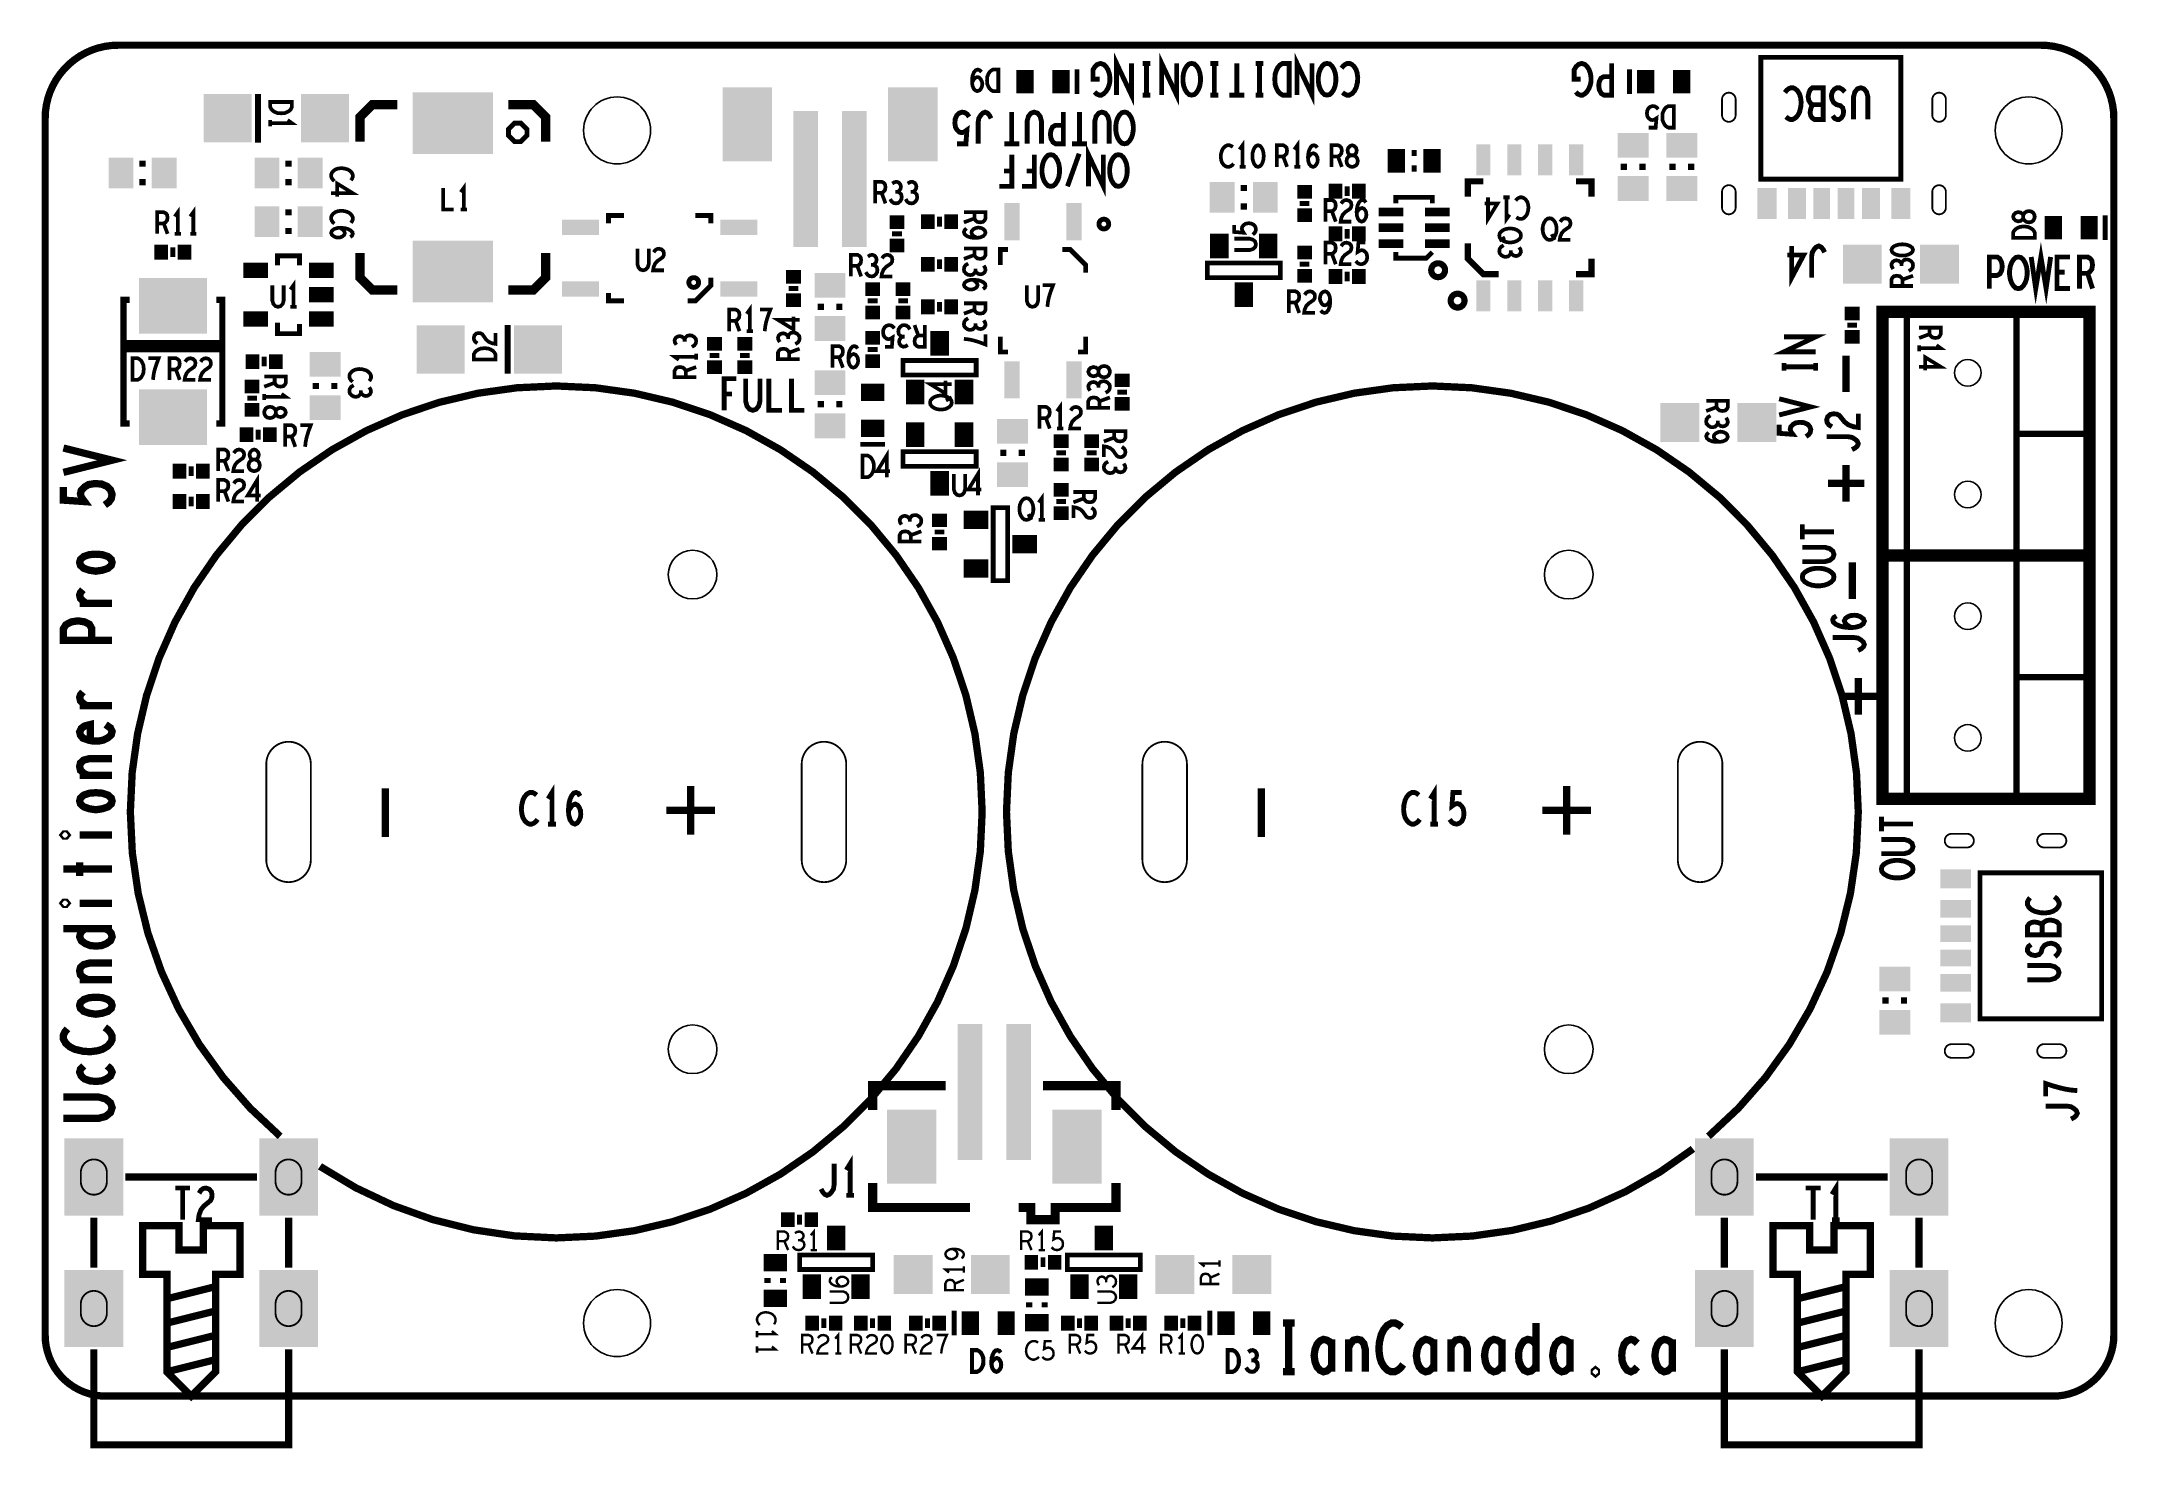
# Model space of a CAD drawing. Extents: x -0.2 to 85.2, y -2.2 to 55.7.
import ezdxf

# ---------------------------------------------------------------- set-up
doc = ezdxf.new("R2010")
doc.units = 0
doc.layers.get('0').update_dxf_attribs({"linetype": 'CONTINUOUS'})
for name, color, linetype in [('BOARD_ART', 7, 'CONTINUOUS'), ('PASTETOP_ART', 4, 'CONTINUOUS'), ('SILK_TOP_ART', 10, 'CONTINUOUS'), ('UC1-2-1-2_DRL', 11, 'CONTINUOUS'), ('UCCONDITIONER_ROU', 13, 'CONTINUOUS')]:
    doc.layers.add(name, color=color, linetype=linetype)

# ---------------------------------------------------------------- blocks, each defined once
blk = doc.blocks.new('RECTANGLE_55')
blk.add_solid([(1.2065, 1.5875), (1.2065, -1.5875), (-1.2065, 1.5875), (-1.2065, -1.5875)])
blk = doc.blocks.new('RECTANGLE_59')
blk.add_solid([(1.397, 1.143), (1.397, -1.143), (-1.397, 1.143), (-1.397, -1.143)])
blk = doc.blocks.new('RECTANGLE_57')
blk.add_solid([(0.4826, 0.3556), (0.4826, -0.3556), (-0.4826, 0.3556), (-0.4826, -0.3556)])
blk = doc.blocks.new('RECTANGLE_21')
blk.add_solid([(0.2794, 0.3048), (0.2794, -0.3048), (-0.2794, 0.3048), (-0.2794, -0.3048)])
blk = doc.blocks.new('RECTANGLE_51')
blk.add_solid([(0.3429, 0.635), (0.3429, -0.635), (-0.3429, 0.635), (-0.3429, -0.635)])
blk = doc.blocks.new('RECTANGLE_41')
blk.add_solid([(0.381, 0.508), (0.381, -0.508), (-0.381, 0.508), (-0.381, -0.508)])
blk = doc.blocks.new('RECTANGLE_61')
blk.add_solid([(0.3048, 0.2794), (0.3048, -0.2794), (-0.3048, 0.2794), (-0.3048, -0.2794)])
blk = doc.blocks.new('RECTANGLE_56')
blk.add_solid([(0.508, 2.794), (0.508, -2.794), (-0.508, 2.794), (-0.508, -2.794)])
blk = doc.blocks.new('RECTANGLE_47')
blk.add_solid([(0.3683, 0.635), (0.3683, -0.635), (-0.3683, 0.635), (-0.3683, -0.635)])
blk = doc.blocks.new('RECTANGLE_54')
blk.add_solid([(1.016, 1.524), (1.016, -1.524), (-1.016, 1.524), (-1.016, -1.524)])
blk = doc.blocks.new('RECTANGLE_49')
blk.add_solid([(0.3937, 0.635), (0.3937, -0.635), (-0.3937, 0.635), (-0.3937, -0.635)])
blk = doc.blocks.new('RECTANGLE_10')
blk.add_solid([(0.508, 0.3175), (0.508, -0.3175), (-0.508, 0.3175), (-0.508, -0.3175)])
blk = doc.blocks.new('RECTANGLE_58')
blk.add_solid([(0.3556, 0.4826), (0.3556, -0.4826), (-0.3556, 0.4826), (-0.3556, -0.4826)])
blk = doc.blocks.new('RECTANGLE_20')
blk.add_solid([(0.508, 0.635), (0.508, -0.635), (-0.508, 0.635), (-0.508, -0.635)])
blk = doc.blocks.new('RECTANGLE_52')
blk.add_solid([(0.635, 0.3429), (0.635, -0.3429), (-0.635, 0.3429), (-0.635, -0.3429)])
blk = doc.blocks.new('SQUARE_62')
blk.add_solid([(0.79995, 0.79995), (0.79995, -0.79995), (-0.79995, 0.79995), (-0.79995, -0.79995)])
blk = doc.blocks.new('SQUARE_60')
blk.add_solid([(0.9906, 0.9906), (0.9906, -0.9906), (-0.9906, 0.9906), (-0.9906, -0.9906)])
blk = doc.blocks.new('RECTANGLE_48')
blk.add_solid([(0.635, 0.3683), (0.635, -0.3683), (-0.635, 0.3683), (-0.635, -0.3683)])
blk = doc.blocks.new('RECTANGLE_16')
blk.add_solid([(0.635, 0.508), (0.635, -0.508), (-0.635, 0.508), (-0.635, -0.508)])
blk = doc.blocks.new('RECTANGLE_50')
blk.add_solid([(0.635, 0.3937), (0.635, -0.3937), (-0.635, 0.3937), (-0.635, -0.3937)])
blk = doc.blocks.new('RECTANGLE_42')
blk.add_solid([(0.508, 0.381), (0.508, -0.381), (-0.508, 0.381), (-0.508, -0.381)])
blk = doc.blocks.new('RECTANGLE_53')
blk.add_solid([(1.651, 1.27), (1.651, -1.27), (-1.651, 1.27), (-1.651, -1.27)])
blk = doc.blocks.new('RECTANGLE_43')
blk.add_solid([(0.3175, 0.762), (0.3175, -0.762), (-0.3175, 0.762), (-0.3175, -0.762)])
blk = doc.blocks.new('RECTANGLE_45')
blk.add_solid([(0.508, 0.1778), (0.508, -0.1778), (-0.508, 0.1778), (-0.508, -0.1778)])
blk = doc.blocks.new('RECTANGLE_44')
blk.add_solid([(0.762, 0.3175), (0.762, -0.3175), (-0.762, 0.3175), (-0.762, -0.3175)])
blk = doc.blocks.new('RECTANGLE_46')
blk.add_solid([(0.2921, 0.635), (0.2921, -0.635), (-0.2921, 0.635), (-0.2921, -0.635)])
blk = doc.blocks.new('ROUND_79')
blk.add_circle((0, 0), 0.546)
blk = doc.blocks.new('ROUND_80')
blk.add_circle((0, 0), 1)
blk = doc.blocks.new('ROUND_7')
blk.add_circle((0, 0), 1.375)

msp = doc.modelspace()

# ---------------------------------------------------------------- linework, layer by layer
at = {"layer": 'BOARD_ART', "const_width": 0.3}
for points in [[(3, 55.5, 0.4142136), (0, 52.5)], [(85, 52.5, 0.4142136), (82, 55.5)], [(0, 2.5, 0.4142136), (2.5, 0)], [(82.5, 0, 0.4142136), (85, 2.5)]]:
    msp.add_lwpolyline(points, format="xyb", dxfattribs=at)
for points in [[(82, 55.5), (3, 55.5)], [(0, 52.5), (0, 49.25), (0, 45.75)], [(85, 52), (85, 52.25), (85, 52.5)], [(85, 2.5), (85, 6.75), (85, 52)], [(0, 13.25), (0, 42.75), (0, 45.75)], [(0, 10.25), (0, 13.25)], [(0, 10.5), (0, 6.75), (0, 2.5)], [(2.5, 0), (82.5, 0)]]:
    msp.add_lwpolyline(points, dxfattribs=at)
at = {"layer": 'SILK_TOP_ART'}
for points, const_width in [([(42.397, 54.508), (42.397, 53.492)], 0.2032), ([(43.323, 54.1), (43.0563, 54.1), (43.0563, 54.49), (43.1363, 54.62), (43.2297, 54.7067), (43.363, 54.75), (43.4963, 54.7067), (43.5897, 54.62), (43.6697, 54.49), (43.723, 54.3383), (43.7497, 54.165), (43.7497, 54.0133), (43.723, 53.8834), (43.6697, 53.7316), (43.5897, 53.6017), (43.5097, 53.515), (43.403, 53.45), (43.3097, 53.45), (43.203, 53.4933), (43.123, 53.58)], 0.2), ([(44.6367, 54.75), (44.6367, 53.45), (44.0233, 54.75), (44.0233, 53.45)], 0.2), ([(45.417, 54.75), (45.097, 54.75)], 0.2), ([(45.257, 53.45), (45.257, 54.75)], 0.2), ([(46.4907, 54.75), (46.4907, 53.45), (45.8773, 54.75), (45.8773, 53.45)], 0.2), ([(47.111, 54.75), (47.2177, 54.7283), (47.311, 54.6417), (47.391, 54.5117), (47.4443, 54.36), (47.471, 54.1867), (47.471, 54.0133), (47.4443, 53.84), (47.391, 53.6883), (47.311, 53.5583), (47.2177, 53.4717), (47.111, 53.45), (47.0043, 53.4717), (46.911, 53.5583), (46.831, 53.6883), (46.7777, 53.84), (46.751, 54.0133), (46.751, 54.1867), (46.7777, 54.36), (46.831, 54.5117), (46.911, 54.6417), (47.0043, 54.7283), (47.111, 54.75)], 0.2), ([(48.198, 54.75), (47.878, 54.75)], 0.2), ([(48.038, 53.45), (48.038, 54.75)], 0.2), ([(48.965, 53.45), (48.965, 54.75)], 0.2), ([(50.052, 54.75), (49.732, 54.75)], 0.2), ([(49.892, 53.45), (49.892, 54.75)], 0.2), ([(51.1123, 54.75), (51.1123, 53.45), (50.8457, 53.45), (50.739, 53.515), (50.659, 53.6017), (50.5923, 53.7316), (50.539, 53.8834), (50.5257, 54.1), (50.539, 54.3167), (50.5923, 54.4684), (50.659, 54.5984), (50.739, 54.685), (50.8457, 54.75), (51.1123, 54.75)], 0.2), ([(52.0527, 54.75), (52.0527, 53.45), (51.4393, 54.75), (51.4393, 53.45)], 0.2), ([(52.673, 54.75), (52.7797, 54.7283), (52.873, 54.6417), (52.953, 54.5117), (53.0063, 54.36), (53.033, 54.1867), (53.033, 54.0133), (53.0063, 53.84), (52.953, 53.6883), (52.873, 53.5583), (52.7797, 53.4717), (52.673, 53.45), (52.5663, 53.4717), (52.473, 53.5583), (52.393, 53.6883), (52.3397, 53.84), (52.313, 54.0133), (52.313, 54.1867), (52.3397, 54.36), (52.393, 54.5117), (52.473, 54.6417), (52.5663, 54.7283), (52.673, 54.75)], 0.2), ([(53.3067, 53.5583), (53.3867, 53.4933), (53.48, 53.45), (53.5867, 53.45), (53.7067, 53.515), (53.8, 53.6233), (53.8667, 53.7533), (53.92, 53.97), (53.9333, 54.165), (53.9067, 54.36), (53.8667, 54.49), (53.7867, 54.62), (53.6933, 54.7067), (53.6, 54.75), (53.5067, 54.75), (53.4133, 54.7067), (53.3333, 54.6417), (53.2667, 54.555)], 0.2), ([(63.093, 54.1), (62.8263, 54.1), (62.8263, 54.49), (62.9063, 54.62), (62.9997, 54.7067), (63.133, 54.75), (63.2663, 54.7067), (63.3597, 54.62), (63.4397, 54.49), (63.493, 54.3383), (63.5197, 54.165), (63.5197, 54.0133), (63.493, 53.8834), (63.4397, 53.7316), (63.3597, 53.6017), (63.2797, 53.515), (63.173, 53.45), (63.0797, 53.45), (62.973, 53.4933), (62.893, 53.58)], 0.2), ([(64.3667, 54.75), (64.3667, 53.45), (64.0467, 53.45), (63.94, 53.515), (63.86, 53.6667), (63.8333, 53.84), (63.86, 54.0133), (63.9267, 54.1433), (64.0467, 54.2084), (64.3667, 54.2084)], 0.2), ([(65.103, 53.492), (65.103, 54.508)], 0.2032), ([(76.25, 50), (76.25, 55), (70.5, 55), (70.5, 50), (76.25, 50)], 0.2032), ([(38.4774, 54.3963), (38.4033, 54.4704), (38.3187, 54.5), (38.234, 54.4704), (38.1599, 54.3815), (38.107, 54.2481), (38.0858, 54.1148), (38.0858, 53.9518), (38.107, 53.8184), (38.1599, 53.6999), (38.2234, 53.6406), (38.2975, 53.611), (38.3822, 53.6406), (38.4457, 53.6999), (38.488, 53.7888), (38.5092, 53.9074), (38.488, 54.011), (38.4351, 54.1148), (38.3716, 54.174), (38.2975, 54.1889), (38.2128, 54.1592), (38.1493, 54.0851), (38.0858, 53.9518)], 0.1524), ([(39.1653, 54.5), (39.1653, 53.611), (38.9537, 53.611), (38.869, 53.6555), (38.8055, 53.7147), (38.7526, 53.8036), (38.7102, 53.9074), (38.6997, 54.0555), (38.7102, 54.2037), (38.7526, 54.3074), (38.8055, 54.3963), (38.869, 54.4556), (38.9537, 54.5), (39.1653, 54.5)], 0.1524), ([(71.5257, 52.5583), (71.6057, 52.4933), (71.699, 52.45), (71.8057, 52.45), (71.9257, 52.515), (72.019, 52.6233), (72.0857, 52.7533), (72.139, 52.97), (72.1523, 53.165), (72.1257, 53.36), (72.0857, 53.49), (72.0057, 53.62), (71.9123, 53.7067), (71.819, 53.75), (71.7257, 53.75), (71.6323, 53.7067), (71.5523, 53.6417), (71.4857, 53.555)], 0.2), ([(72.6393, 53.0567), (72.586, 52.9917), (72.546, 52.8834), (72.5193, 52.7316), (72.546, 52.6017), (72.5993, 52.515), (72.6927, 52.45), (73.0527, 52.45), (73.0527, 53.75), (72.6127, 53.75), (72.5193, 53.6634), (72.466, 53.5333), (72.4393, 53.3817), (72.466, 53.23), (72.546, 53.1), (72.6393, 53.0567), (73.0527, 53.0567)], 0.2), ([(73.953, 53.5767), (73.8463, 53.685), (73.7263, 53.75), (73.6197, 53.75), (73.513, 53.685), (73.433, 53.5767), (73.393, 53.425), (73.4197, 53.2734), (73.4863, 53.1433), (73.6063, 53.0567), (73.7663, 53.0133), (73.8597, 52.9267), (73.8997, 52.775), (73.873, 52.6233), (73.8063, 52.515), (73.713, 52.45), (73.6197, 52.45), (73.5263, 52.4933), (73.4463, 52.6017)], 0.2), ([(74.8933, 52.45), (74.8933, 53.3817), (74.84, 53.5767), (74.7333, 53.7067), (74.6, 53.75), (74.4667, 53.7067), (74.36, 53.5767), (74.3067, 53.3817), (74.3067, 52.45)], 0.2), ([(8.75, 51.5), (8.75, 53.5)], 0.25), ([(9.25, 53.1653), (10.139, 53.1653), (10.139, 52.9537), (10.0945, 52.869), (10.0353, 52.8055), (9.9464, 52.7526), (9.8426, 52.7102), (9.6945, 52.6997), (9.5463, 52.7102), (9.4426, 52.7526), (9.3537, 52.8055), (9.2944, 52.869), (9.25, 52.9537), (9.25, 53.1653)], 0.1524), ([(12.94, 51.536), (12.94, 52.552), (13.448, 53.06), (14.464, 53.06)], 0.381), ([(19.036, 53.06), (20.052, 53.06), (20.56, 52.552), (20.56, 51.536)], 0.381), ([(45.417, 53.45), (45.097, 53.45)], 0.2), ([(48.198, 53.45), (47.878, 53.45)], 0.2), ([(49.2717, 53.45), (48.6583, 53.45)], 0.2), ([(50.052, 53.45), (49.732, 53.45)], 0.2), ([(66.2803, 52.8667), (66.2168, 52.9407), (66.1428, 52.9852), (66.0475, 53), (65.9522, 52.9704), (65.8782, 52.9111), (65.8252, 52.8074), (65.8147, 52.6889), (65.8358, 52.5703), (65.8888, 52.4962), (65.9628, 52.437), (66.0369, 52.4222), (66.111, 52.437), (66.2062, 52.4962), (66.1745, 52.111), (65.8888, 52.111)], 0.1524), ([(66.9153, 53), (66.9153, 52.111), (66.7037, 52.111), (66.619, 52.1555), (66.5555, 52.2147), (66.5026, 52.3036), (66.4602, 52.4074), (66.4497, 52.5555), (66.4602, 52.7037), (66.5026, 52.8074), (66.5555, 52.8963), (66.619, 52.9556), (66.7037, 53), (66.9153, 53)], 0.1524), ([(9.25, 52.2975), (10.139, 52.2975), (9.9612, 52.4245)], 0.1524), ([(9.25, 52.4245), (9.25, 52.1705)], 0.1524), ([(19.29, 51.536), (19.544, 51.536), (19.798, 51.79), (19.798, 52.044), (19.544, 52.298), (19.29, 52.298), (19.036, 52.044), (19.036, 51.79), (19.29, 51.536)], 0.2032), ([(37.9663, 52.555), (37.8863, 52.6634), (37.793, 52.7283), (37.673, 52.75), (37.553, 52.7067), (37.4597, 52.62), (37.393, 52.4684), (37.3797, 52.295), (37.4063, 52.1217), (37.473, 52.0133), (37.5663, 51.9267), (37.6597, 51.905), (37.753, 51.9267), (37.873, 52.0133), (37.833, 51.45), (37.473, 51.45)], 0.2), ([(38.8667, 52.49), (38.8, 52.62), (38.72, 52.7067), (38.6267, 52.75), (38.52, 52.7067), (38.44, 52.62), (38.36, 52.49), (38.3333, 52.3167), (38.3333, 51.45)], 0.2), ([(39.715, 51.45), (39.715, 52.75)], 0.2), ([(40.9353, 51.45), (40.9353, 52.3817), (40.882, 52.5767), (40.7753, 52.7067), (40.642, 52.75), (40.5087, 52.7067), (40.402, 52.5767), (40.3487, 52.3817), (40.3487, 51.45)], 0.2), ([(41.8357, 52.75), (41.8357, 51.45), (41.5157, 51.45), (41.409, 51.515), (41.329, 51.6667), (41.3023, 51.84), (41.329, 52.0133), (41.3957, 52.1433), (41.5157, 52.2084), (41.8357, 52.2084)], 0.2), ([(42.496, 51.45), (42.496, 52.75)], 0.2), ([(43.7163, 51.45), (43.7163, 52.3817), (43.663, 52.5767), (43.5563, 52.7067), (43.423, 52.75), (43.2897, 52.7067), (43.183, 52.5767), (43.1297, 52.3817), (43.1297, 51.45)], 0.2), ([(44.35, 52.75), (44.4567, 52.7283), (44.55, 52.6417), (44.63, 52.5117), (44.6833, 52.36), (44.71, 52.1867), (44.71, 52.0133), (44.6833, 51.84), (44.63, 51.6883), (44.55, 51.5583), (44.4567, 51.4717), (44.35, 51.45), (44.2433, 51.4717), (44.15, 51.5583), (44.07, 51.6883), (44.0167, 51.84), (43.99, 52.0133), (43.99, 52.1867), (44.0167, 52.36), (44.07, 52.5117), (44.15, 52.6417), (44.2433, 52.7283), (44.35, 52.75)], 0.2), ([(40.0217, 51.45), (39.4083, 51.45)], 0.2), ([(42.8027, 51.45), (42.1893, 51.45)], 0.2), ([(43.4797, 51), (43.4797, 49.7), (42.8663, 51), (42.8663, 49.7)], 0.2), ([(48.8003, 51.3149), (48.7368, 51.3594), (48.6628, 51.389), (48.5781, 51.389), (48.4828, 51.3445), (48.4088, 51.2705), (48.3558, 51.1816), (48.3135, 51.0334), (48.3029, 50.9), (48.3241, 50.7667), (48.3558, 50.6778), (48.4193, 50.5889), (48.4934, 50.5296), (48.5675, 50.5), (48.6416, 50.5), (48.7157, 50.5296), (48.7792, 50.5741), (48.8321, 50.6333)], 0.1524), ([(49.2025, 50.5), (49.2025, 51.389), (49.0755, 51.2112)], 0.1524), ([(49.8375, 51.389), (49.7528, 51.3594), (49.6893, 51.2853), (49.647, 51.1964), (49.6152, 51.0778), (49.6047, 50.9445), (49.6152, 50.8111), (49.647, 50.6926), (49.6893, 50.6037), (49.7528, 50.5296), (49.8375, 50.5), (49.9222, 50.5296), (49.9857, 50.6037), (50.028, 50.6926), (50.0598, 50.8111), (50.0703, 50.9445), (50.0598, 51.0778), (50.028, 51.1964), (49.9857, 51.2853), (49.9222, 51.3594), (49.8375, 51.389)], 0.1524), ([(50.6058, 50.5), (50.6058, 51.389), (50.8704, 51.389), (50.9551, 51.3445), (51.008, 51.2853), (51.0292, 51.1667), (51.008, 51.0482), (50.9445, 50.9741), (50.8704, 50.9297), (50.6058, 50.9297)], 0.1524), ([(51.4525, 50.5), (51.4525, 51.389), (51.3255, 51.2112)], 0.1524), ([(51.8864, 50.8704), (51.9605, 50.9741), (52.024, 51.0334), (52.1087, 51.063), (52.1828, 51.0334), (52.2357, 50.9741), (52.278, 50.8852), (52.2886, 50.7815), (52.278, 50.6926), (52.2357, 50.6037), (52.1722, 50.5296), (52.0981, 50.5), (52.0134, 50.5296), (51.9393, 50.6185), (51.897, 50.7519), (51.8864, 50.9), (51.9076, 51.0926), (51.9393, 51.1964), (51.9922, 51.3001), (52.0663, 51.3742), (52.1404, 51.389), (52.2145, 51.3594), (52.2674, 51.2853)], 0.1524), ([(52.8558, 50.5), (52.8558, 51.389), (53.1204, 51.389), (53.2051, 51.3445), (53.258, 51.2853), (53.2792, 51.1667), (53.258, 51.0482), (53.1945, 50.9741), (53.1204, 50.9297), (52.8558, 50.9297)], 0.1524), ([(53.7025, 50.5), (53.7766, 50.5148), (53.8612, 50.5593), (53.9142, 50.6333), (53.9353, 50.7371), (53.9142, 50.8408), (53.8507, 50.9297), (53.7554, 50.9741), (53.6496, 50.9741), (53.5861, 51.0038), (53.5332, 51.0778), (53.512, 51.1816), (53.5438, 51.2853), (53.6178, 51.3594), (53.7025, 51.389), (53.7872, 51.3594), (53.8612, 51.2853), (53.893, 51.1816), (53.8718, 51.0778), (53.8189, 51.0038), (53.7554, 50.9741), (53.6496, 50.9741), (53.5543, 50.9297), (53.4908, 50.8408), (53.4697, 50.7371), (53.4908, 50.6333), (53.5438, 50.5593), (53.6284, 50.5148), (53.7025, 50.5)], 0.1524), ([(56.25, 50.9405), (56.25, 51.1945)], 0.2032), ([(4, 50.504), (4, 50.758)], 0.254), ([(10, 50.758), (10, 50.504)], 0.254), ([(12.5649, 49.9497), (12.6094, 50.0132), (12.639, 50.0872), (12.639, 50.1719), (12.5945, 50.2672), (12.5205, 50.3412), (12.4316, 50.3942), (12.2834, 50.4365), (12.15, 50.4471), (12.0167, 50.4259), (11.9278, 50.3942), (11.8389, 50.3307), (11.7796, 50.2566), (11.75, 50.1825), (11.75, 50.1084), (11.7796, 50.0343), (11.8241, 49.9708), (11.8833, 49.9179)], 0.1524), ([(39.7183, 51), (39.7183, 49.7), (39.2117, 49.7)], 0.2), ([(39.3983, 50.3283), (39.7183, 50.3283)], 0.2), ([(40.6453, 51), (40.6453, 49.7), (40.1387, 49.7)], 0.2), ([(40.3253, 50.3283), (40.6453, 50.3283)], 0.2), ([(41.319, 51), (41.4257, 50.9783), (41.519, 50.8917), (41.599, 50.7617), (41.6523, 50.61), (41.679, 50.4367), (41.679, 50.2633), (41.6523, 50.09), (41.599, 49.9383), (41.519, 49.8083), (41.4257, 49.7217), (41.319, 49.7), (41.2123, 49.7217), (41.119, 49.8083), (41.039, 49.9383), (40.9857, 50.09), (40.959, 50.2633), (40.959, 50.4367), (40.9857, 50.61), (41.039, 50.7617), (41.119, 50.8917), (41.2123, 50.9783), (41.319, 51)], 0.2), ([(42.486, 51.0433), (42.006, 49.7)], 0.2), ([(44.1, 51), (44.2067, 50.9783), (44.3, 50.8917), (44.38, 50.7617), (44.4333, 50.61), (44.46, 50.4367), (44.46, 50.2633), (44.4333, 50.09), (44.38, 49.9383), (44.3, 49.8083), (44.2067, 49.7217), (44.1, 49.7), (43.9933, 49.7217), (43.9, 49.8083), (43.82, 49.9383), (43.7667, 50.09), (43.74, 50.2633), (43.74, 50.4367), (43.7667, 50.61), (43.82, 50.7617), (43.9, 50.8917), (43.9933, 50.9783), (44.1, 51)], 0.2), ([(49.0755, 50.5), (49.3295, 50.5)], 0.1524), ([(50.8704, 50.9297), (51.0292, 50.5)], 0.1524), ([(51.3255, 50.5), (51.5795, 50.5)], 0.1524), ([(53.1204, 50.9297), (53.2792, 50.5)], 0.1524), ([(56.25, 50.3055), (56.25, 50.5595)], 0.2032), ([(64.742, 50.5), (64.996, 50.5)], 0.254), ([(65.504, 50.5), (65.758, 50.5)], 0.254), ([(66.742, 50.5), (66.996, 50.5)], 0.254), ([(67.504, 50.5), (67.758, 50.5)], 0.254), ([(4, 49.742), (4, 49.996)], 0.254), ([(10, 49.996), (10, 49.742)], 0.254), ([(11.75, 49.4205), (12.639, 49.4205), (12.0019, 49.8121), (12.0019, 49.2829)], 0.1524), ([(16.3558, 49.639), (16.3558, 48.75), (16.7792, 48.75)], 0.1524), ([(17.2025, 48.75), (17.2025, 49.639), (17.0755, 49.4612)], 0.1524), ([(34.1058, 49), (34.1058, 49.889), (34.3704, 49.889), (34.4551, 49.8445), (34.508, 49.7853), (34.5292, 49.6667), (34.508, 49.5482), (34.4445, 49.4741), (34.3704, 49.4297), (34.1058, 49.4297)], 0.1524), ([(34.3704, 49.4297), (34.5292, 49)], 0.1524), ([(34.7197, 49.1778), (34.7832, 49.0741), (34.8678, 49.0148), (34.9631, 49), (35.0478, 49.0148), (35.1324, 49.0889), (35.1853, 49.1778), (35.1959, 49.2667), (35.1748, 49.3704), (35.1007, 49.4445), (35.0266, 49.4741), (34.9313, 49.4741)], 0.1524), ([(35.0266, 49.4741), (35.0901, 49.5186), (35.143, 49.5926), (35.1642, 49.6816), (35.143, 49.7705), (35.0901, 49.8445), (34.9948, 49.889), (34.8996, 49.8742), (34.8043, 49.8149)], 0.1524), ([(35.3547, 49.1778), (35.4182, 49.0741), (35.5028, 49.0148), (35.5981, 49), (35.6828, 49.0148), (35.7674, 49.0889), (35.8203, 49.1778), (35.8309, 49.2667), (35.8098, 49.3704), (35.7357, 49.4445), (35.6616, 49.4741), (35.5663, 49.4741)], 0.1524), ([(35.6616, 49.4741), (35.7251, 49.5186), (35.778, 49.5926), (35.7992, 49.6816), (35.778, 49.7705), (35.7251, 49.8445), (35.6298, 49.889), (35.5346, 49.8742), (35.4393, 49.8149)], 0.1524), ([(49.25, 49.504), (49.25, 49.758)], 0.254), ([(53.5, 49.7), (53.5, 49.3)], 0.2032), ([(58.46, 49.27), (58.46, 49.905), (59.095, 49.905)], 0.254), ([(62.905, 49.905), (63.54, 49.905), (63.54, 49.27)], 0.254), ([(4.6058, 47.75), (4.6058, 48.639), (4.8704, 48.639), (4.9551, 48.5945), (5.008, 48.5353), (5.0292, 48.4167), (5.008, 48.2982), (4.9445, 48.2241), (4.8704, 48.1797), (4.6058, 48.1797)], 0.1524), ([(5.4525, 47.75), (5.4525, 48.639), (5.3255, 48.4612)], 0.1524), ([(6.0875, 47.75), (6.0875, 48.639), (5.9605, 48.4612)], 0.1524), ([(10, 48.758), (10, 48.504)], 0.254), ([(12.5649, 48.1997), (12.6094, 48.2632), (12.639, 48.3372), (12.639, 48.4219), (12.5945, 48.5172), (12.5205, 48.5912), (12.4316, 48.6442), (12.2834, 48.6865), (12.15, 48.6971), (12.0167, 48.6759), (11.9278, 48.6442), (11.8389, 48.5807), (11.7796, 48.5066), (11.75, 48.4325), (11.75, 48.3584), (11.7796, 48.2843), (11.8241, 48.2208), (11.8833, 48.1679)], 0.1524), ([(17.0755, 48.75), (17.3295, 48.75)], 0.1524), ([(37.75, 48.6442), (38.639, 48.6442), (38.639, 48.3796), (38.5945, 48.2949), (38.5353, 48.242), (38.4167, 48.2208), (38.2982, 48.242), (38.2241, 48.3055), (38.1797, 48.3796), (38.1797, 48.6442)], 0.1524), ([(49.25, 48.742), (49.25, 48.996)], 0.254), ([(51.55, 49), (51.95, 49)], 0.2032), ([(52.6058, 48.25), (52.6058, 49.139), (52.8704, 49.139), (52.9551, 49.0945), (53.008, 49.0353), (53.0292, 48.9167), (53.008, 48.7982), (52.9445, 48.7241), (52.8704, 48.6797), (52.6058, 48.6797)], 0.1524), ([(52.8704, 48.6797), (53.0292, 48.25)], 0.1524), ([(53.2514, 48.9908), (53.3149, 49.0797), (53.389, 49.1242), (53.4737, 49.139), (53.5795, 49.1094), (53.6536, 49.0353), (53.6748, 48.9464), (53.6642, 48.8575), (53.6218, 48.7834), (53.4102, 48.6352), (53.3149, 48.5315), (53.2514, 48.3833), (53.2302, 48.25), (53.6748, 48.25)], 0.1524), ([(53.8864, 48.6204), (53.9605, 48.7241), (54.024, 48.7834), (54.1087, 48.813), (54.1828, 48.7834), (54.2357, 48.7241), (54.278, 48.6352), (54.2886, 48.5315), (54.278, 48.4426), (54.2357, 48.3537), (54.1722, 48.2796), (54.0981, 48.25), (54.0134, 48.2796), (53.9393, 48.3685), (53.897, 48.5019), (53.8864, 48.65), (53.9076, 48.8426), (53.9393, 48.9464), (53.9922, 49.0501), (54.0663, 49.1242), (54.1404, 49.139), (54.2145, 49.1094), (54.2674, 49.0353)], 0.1524), ([(55.5, 49), (55.5, 49.25), (57, 49.25), (57, 49)], 0.2), ([(59.2855, 49.25), (59.2855, 48.361), (59.6771, 48.9981), (59.1479, 48.9981)], 0.1524), ([(60.1745, 49.25), (59.9205, 49.25)], 0.1524), ([(60.0475, 49.25), (60.0475, 48.361), (60.1745, 48.5388)], 0.1524), ([(60.4497, 48.4351), (60.5132, 48.3906), (60.5872, 48.361), (60.6719, 48.361), (60.7672, 48.4055), (60.8412, 48.4795), (60.8942, 48.5684), (60.9365, 48.7166), (60.9471, 48.85), (60.9259, 48.9833), (60.8942, 49.0722), (60.8307, 49.1611), (60.7566, 49.2204), (60.6825, 49.25), (60.6084, 49.25), (60.5343, 49.2204), (60.4708, 49.1759), (60.4179, 49.1167)], 0.1524), ([(81.75, 48.4525), (81.7352, 48.5266), (81.6907, 48.6112), (81.6167, 48.6642), (81.5129, 48.6853), (81.4092, 48.6642), (81.3203, 48.6007), (81.2759, 48.5054), (81.2759, 48.3996), (81.2462, 48.3361), (81.1722, 48.2832), (81.0684, 48.262), (80.9647, 48.2938), (80.8906, 48.3678), (80.861, 48.4525), (80.8906, 48.5372), (80.9647, 48.6112), (81.0684, 48.643), (81.1722, 48.6218), (81.2462, 48.5689), (81.2759, 48.5054), (81.2759, 48.3996), (81.3203, 48.3043), (81.4092, 48.2408), (81.5129, 48.2197), (81.6167, 48.2408), (81.6907, 48.2938), (81.7352, 48.3784), (81.75, 48.4525)], 0.1524), ([(4.8704, 48.1797), (5.0292, 47.75)], 0.1524), ([(5.3255, 47.75), (5.5795, 47.75)], 0.1524), ([(5.9605, 47.75), (6.2145, 47.75)], 0.1524), ([(10, 47.996), (10, 47.742)], 0.254), ([(12.1204, 47.9986), (12.2241, 47.9245), (12.2834, 47.861), (12.313, 47.7763), (12.2834, 47.7022), (12.2241, 47.6493), (12.1352, 47.607), (12.0315, 47.5964), (11.9426, 47.607), (11.8537, 47.6493), (11.7796, 47.7128), (11.75, 47.7869), (11.7796, 47.8716), (11.8685, 47.9457), (12.0019, 47.988), (12.15, 47.9986), (12.3426, 47.9774), (12.4464, 47.9457), (12.5501, 47.8928), (12.6242, 47.8187), (12.639, 47.7446), (12.6094, 47.6705), (12.5353, 47.6176)], 0.1524), ([(23.145, 48.185), (23.145, 48.5025), (23.78, 48.5025)], 0.2032), ([(26.72, 48.5025), (27.355, 48.5025), (27.355, 48.185)], 0.2032), ([(35.2, 47.75), (34.8, 47.75)], 0.2032), ([(36.75, 48.45), (36.75, 48.05)], 0.2032), ([(37.8537, 47.9774), (37.7796, 47.9033), (37.75, 47.8187), (37.7796, 47.734), (37.8685, 47.6599), (38.0019, 47.607), (38.1352, 47.5858), (38.2982, 47.5858), (38.4316, 47.607), (38.5501, 47.6599), (38.6094, 47.7234), (38.639, 47.7975), (38.6094, 47.8822), (38.5501, 47.9457), (38.4612, 47.988), (38.3426, 48.0092), (38.239, 47.988), (38.1352, 47.9351), (38.076, 47.8716), (38.0611, 47.7975), (38.0908, 47.7128), (38.1649, 47.6493), (38.2982, 47.5858)], 0.1524), ([(38.1797, 48.3796), (37.75, 48.2208)], 0.1524), ([(49.6167, 47.7197), (49.6907, 47.7832), (49.7352, 47.8572), (49.75, 47.9525), (49.7204, 48.0478), (49.6611, 48.1218), (49.5574, 48.1748), (49.4389, 48.1853), (49.3203, 48.1642), (49.2462, 48.1112), (49.187, 48.0372), (49.1722, 47.9631), (49.187, 47.889), (49.2462, 47.7938), (48.861, 47.8255), (48.861, 48.1112)], 0.1524), ([(53.5, 47.95), (53.5, 47.55)], 0.2032), ([(59.75, 47.6825), (59.7648, 47.7672), (59.8241, 47.8412), (59.913, 47.9048), (60.0167, 47.9471), (60.1352, 47.9683), (60.2538, 47.9683), (60.3723, 47.9471), (60.476, 47.9048), (60.5649, 47.8412), (60.6242, 47.7672), (60.639, 47.6825), (60.6242, 47.5978), (60.5649, 47.5238), (60.476, 47.4602), (60.3723, 47.4179), (60.2538, 47.3967), (60.1352, 47.3967), (60.0167, 47.4179), (59.913, 47.4602), (59.8241, 47.5238), (59.7648, 47.5978), (59.75, 47.6825)], 0.1524), ([(61.8175, 47.5), (61.7328, 47.5148), (61.6588, 47.5741), (61.5952, 47.663), (61.5529, 47.7667), (61.5317, 47.8852), (61.5317, 48.0038), (61.5529, 48.1223), (61.5952, 48.226), (61.6588, 48.3149), (61.7328, 48.3742), (61.8175, 48.389), (61.9022, 48.3742), (61.9762, 48.3149), (62.0398, 48.226), (62.0821, 48.1223), (62.1033, 48.0038), (62.1033, 47.8852), (62.0821, 47.7667), (62.0398, 47.663), (61.9762, 47.5741), (61.9022, 47.5148), (61.8175, 47.5)], 0.1524), ([(61.9022, 47.7371), (62.0292, 47.5)], 0.1524), ([(62.2514, 48.2408), (62.3149, 48.3297), (62.389, 48.3742), (62.4737, 48.389), (62.5795, 48.3594), (62.6536, 48.2853), (62.6748, 48.1964), (62.6642, 48.1075), (62.6218, 48.0334), (62.4102, 47.8852), (62.3149, 47.7815), (62.2514, 47.6333), (62.2302, 47.5), (62.6748, 47.5)], 0.1524), ([(81.75, 47.5847), (80.861, 47.5847), (80.861, 47.7963), (80.9055, 47.881), (80.9647, 47.9445), (81.0536, 47.9974), (81.1574, 48.0398), (81.3055, 48.0503), (81.4537, 48.0398), (81.5574, 47.9974), (81.6463, 47.9445), (81.7056, 47.881), (81.75, 47.7963), (81.75, 47.5847)], 0.1524), ([(84.647, 48.508), (84.647, 47.492)], 0.2032), ([(5.25, 47.2), (5.25, 46.8)], 0.2032), ([(10.45, 46.45), (10.45, 46.85), (9.55, 46.85), (9.55, 46.45)], 0.2), ([(14.464, 45.44), (13.448, 45.44), (12.94, 45.948), (12.94, 46.964)], 0.381), ([(20.56, 46.964), (20.56, 45.948), (20.052, 45.44), (19.036, 45.44)], 0.381), ([(24.3347, 47.139), (24.3347, 46.5019), (24.377, 46.3685), (24.4617, 46.2796), (24.5675, 46.25), (24.6733, 46.2796), (24.758, 46.3685), (24.8003, 46.5019), (24.8003, 47.139)], 0.1524), ([(25.0014, 46.9908), (25.0649, 47.0797), (25.139, 47.1242), (25.2237, 47.139), (25.3295, 47.1094), (25.4036, 47.0353), (25.4248, 46.9464), (25.4142, 46.8575), (25.3718, 46.7834), (25.1602, 46.6352), (25.0649, 46.5315), (25.0014, 46.3833), (24.9802, 46.25), (25.4248, 46.25)], 0.1524), ([(33.1058, 46), (33.1058, 46.889), (33.3704, 46.889), (33.4551, 46.8445), (33.508, 46.7853), (33.5292, 46.6667), (33.508, 46.5482), (33.4445, 46.4741), (33.3704, 46.4297), (33.1058, 46.4297)], 0.1524), ([(34.0266, 46.4741), (34.0901, 46.5186), (34.143, 46.5926), (34.1642, 46.6816), (34.143, 46.7705), (34.0901, 46.8445), (33.9948, 46.889), (33.8996, 46.8742), (33.8043, 46.8149)], 0.1524), ([(34.3864, 46.7408), (34.4499, 46.8297), (34.524, 46.8742), (34.6087, 46.889), (34.7145, 46.8594), (34.7886, 46.7853), (34.8098, 46.6964), (34.7992, 46.6075), (34.7568, 46.5334), (34.5452, 46.3852), (34.4499, 46.2815), (34.3864, 46.1333), (34.3652, 46), (34.8098, 46)], 0.1524), ([(37.75, 47.1442), (38.639, 47.1442), (38.639, 46.8796), (38.5945, 46.7949), (38.5353, 46.742), (38.4167, 46.7208), (38.2982, 46.742), (38.2241, 46.8055), (38.1797, 46.8796), (38.1797, 47.1442)], 0.1524), ([(38.1797, 46.8796), (37.75, 46.7208)], 0.1524), ([(39.2475, 46.47), (39.2475, 47.105), (39.565, 47.105)], 0.2032), ([(41.8, 47.105), (42.1175, 47.105), (42.7525, 46.47), (42.7525, 46.1525)], 0.2032), ([(48.861, 47.0847), (49.4981, 47.0847), (49.6315, 47.127), (49.7204, 47.2117), (49.75, 47.3175), (49.7204, 47.4233), (49.6315, 47.508), (49.4981, 47.5503), (48.861, 47.5503)], 0.1524), ([(52.6058, 46.5), (52.6058, 47.389), (52.8704, 47.389), (52.9551, 47.3445), (53.008, 47.2853), (53.0292, 47.1667), (53.008, 47.0482), (52.9445, 46.9741), (52.8704, 46.9297), (52.6058, 46.9297)], 0.1524), ([(52.8704, 46.9297), (53.0292, 46.5)], 0.1524), ([(53.2514, 47.2408), (53.3149, 47.3297), (53.389, 47.3742), (53.4737, 47.389), (53.5795, 47.3594), (53.6536, 47.2853), (53.6748, 47.1964), (53.6642, 47.1075), (53.6218, 47.0334), (53.4102, 46.8852), (53.3149, 46.7815), (53.2514, 46.6333), (53.2302, 46.5), (53.6748, 46.5)], 0.1524), ([(53.8547, 46.6333), (53.9182, 46.5593), (53.9922, 46.5148), (54.0875, 46.5), (54.1828, 46.5296), (54.2568, 46.5889), (54.3098, 46.6926), (54.3203, 46.8111), (54.2992, 46.9297), (54.2462, 47.0038), (54.1722, 47.063), (54.0981, 47.0778), (54.024, 47.063), (53.9288, 47.0038), (53.9605, 47.389), (54.2462, 47.389)], 0.1524), ([(57, 47), (56.75, 46.75), (55.5, 46.75), (55.5, 47)], 0.2), ([(59.73, 46.095), (59.095, 46.095), (58.46, 46.73), (58.46, 47.365)], 0.254), ([(59.9278, 47.2803), (59.8241, 47.2168), (59.7648, 47.1322), (59.75, 47.0369), (59.7648, 46.9522), (59.8389, 46.8676), (59.9278, 46.8147), (60.0167, 46.8041), (60.1204, 46.8252), (60.1945, 46.8993), (60.2241, 46.9734), (60.2241, 47.0687)], 0.1524), ([(59.9871, 47.5978), (59.75, 47.4708)], 0.1524), ([(60.2241, 46.9734), (60.2686, 46.9099), (60.3426, 46.857), (60.4316, 46.8358), (60.5205, 46.857), (60.5945, 46.9099), (60.639, 47.0052), (60.6242, 47.1004), (60.5649, 47.1957)], 0.1524), ([(71.763, 47.25), (71.763, 45.95), (72.2563, 46.8817), (71.5897, 46.8817)], 0.2), ([(73.1167, 46.99), (73.05, 47.12), (72.97, 47.2067), (72.8767, 47.25), (72.77, 47.2067), (72.69, 47.12), (72.61, 46.99), (72.5833, 46.8167), (72.5833, 45.95)], 0.2), ([(75.861, 47.0875), (75.8906, 47.0028), (75.9647, 46.9393), (76.0536, 46.897), (76.1722, 46.8652), (76.3055, 46.8547), (76.4389, 46.8652), (76.5574, 46.897), (76.6463, 46.9393), (76.7204, 47.0028), (76.75, 47.0875), (76.7204, 47.1722), (76.6463, 47.2357), (76.5574, 47.278), (76.4389, 47.3098), (76.3055, 47.3203), (76.1722, 47.3098), (76.0536, 47.278), (75.9647, 47.2357), (75.8906, 47.1722), (75.861, 47.0875)], 0.1524), ([(81.604, 46.8), (81.7907, 45.5), (82.004, 46.8), (82.2173, 45.5), (82.404, 46.8)], 0.2), ([(33.3704, 46.4297), (33.5292, 46)], 0.1524), ([(33.7197, 46.1778), (33.7832, 46.0741), (33.8678, 46.0148), (33.9631, 46), (34.0478, 46.0148), (34.1324, 46.0889), (34.1853, 46.1778), (34.1959, 46.2667), (34.1748, 46.3704), (34.1007, 46.4445), (34.0266, 46.4741), (33.9313, 46.4741)], 0.1524), ([(36.75, 46.7), (36.75, 46.3)], 0.2032), ([(37.9278, 46.5303), (37.8241, 46.4668), (37.7648, 46.3822), (37.75, 46.2869), (37.7648, 46.2022), (37.8389, 46.1176), (37.9278, 46.0647), (38.0167, 46.0541), (38.1204, 46.0752), (38.1945, 46.1493), (38.2241, 46.2234), (38.2241, 46.3187)], 0.1524), ([(38.2241, 46.2234), (38.2686, 46.1599), (38.3426, 46.107), (38.4316, 46.0858), (38.5205, 46.107), (38.5945, 46.1599), (38.639, 46.2552), (38.6242, 46.3504), (38.5649, 46.4457)], 0.1524), ([(50.75, 46.55), (47.75, 46.55), (47.75, 45.95), (50.75, 45.95), (50.75, 46.55)], 0.2), ([(51.55, 46.5), (51.95, 46.5)], 0.2032), ([(53.5, 46.2), (53.5, 45.8)], 0.2032), ([(63.54, 46.73), (63.54, 46.095), (62.905, 46.095)], 0.254), ([(76.2759, 46.5266), (76.2314, 46.5901), (76.1574, 46.643), (76.0684, 46.6642), (75.9795, 46.643), (75.9055, 46.5901), (75.861, 46.4948), (75.8758, 46.3996), (75.9351, 46.3043)], 0.1524), ([(76.75, 45.6058), (75.861, 45.6058), (75.861, 45.8704), (75.9055, 45.9551), (75.9647, 46.008), (76.0833, 46.0292), (76.2018, 46.008), (76.2759, 45.9445), (76.3203, 45.8704), (76.3203, 45.6058)], 0.1524), ([(76.5722, 46.2197), (76.6759, 46.2832), (76.7352, 46.3678), (76.75, 46.4631), (76.7352, 46.5478), (76.6611, 46.6324), (76.5722, 46.6853), (76.4833, 46.6959), (76.3796, 46.6748), (76.3055, 46.6007), (76.2759, 46.5266), (76.2759, 46.4313)], 0.1524), ([(76.3203, 45.8704), (76.75, 46.0292)], 0.1524), ([(79.8833, 45.5), (79.8833, 46.8), (80.2033, 46.8), (80.31, 46.735), (80.39, 46.5833), (80.4167, 46.41), (80.39, 46.2367), (80.3233, 46.1067), (80.2033, 46.0416), (79.8833, 46.0416)], 0.2), ([(81.077, 45.5), (80.9703, 45.5217), (80.877, 45.6083), (80.797, 45.7383), (80.7437, 45.89), (80.717, 46.0633), (80.717, 46.2367), (80.7437, 46.41), (80.797, 46.5617), (80.877, 46.6917), (80.9703, 46.7783), (81.077, 46.8), (81.1837, 46.7783), (81.277, 46.6917), (81.357, 46.5617), (81.4103, 46.41), (81.437, 46.2367), (81.437, 46.0633), (81.4103, 45.89), (81.357, 45.7383), (81.277, 45.6083), (81.1837, 45.5217), (81.077, 45.5)], 0.2), ([(83.1977, 45.5), (82.6643, 45.5), (82.6643, 46.8), (83.1977, 46.8)], 0.2), ([(82.9843, 46.1717), (82.6643, 46.1717)], 0.2), ([(83.5913, 45.5), (83.5913, 46.8), (83.9247, 46.8), (84.0313, 46.735), (84.098, 46.6483), (84.1247, 46.475), (84.098, 46.3017), (84.018, 46.1933), (83.9247, 46.1283), (83.5913, 46.1283)], 0.2), ([(83.9247, 46.1283), (84.1247, 45.5)], 0.2), ([(9.3347, 45.639), (9.3347, 45.0019), (9.377, 44.8685), (9.4617, 44.7796), (9.5675, 44.75), (9.6733, 44.7796), (9.758, 44.8685), (9.8003, 45.0019), (9.8003, 45.639)], 0.1524), ([(10.2025, 44.75), (10.2025, 45.639), (10.0755, 45.4612)], 0.1524), ([(23.78, 44.9975), (23.145, 44.9975), (23.145, 45.315)], 0.2032), ([(27.355, 45.95), (27.355, 45.6325), (26.72, 44.9975), (26.4025, 44.9975)], 0.2032), ([(30.95, 45.5), (30.55, 45.5)], 0.2032), ([(38.1204, 45.8636), (38.2241, 45.7895), (38.2834, 45.726), (38.313, 45.6413), (38.2834, 45.5672), (38.2241, 45.5143), (38.1352, 45.472), (38.0315, 45.4614), (37.9426, 45.472), (37.8537, 45.5143), (37.7796, 45.5778), (37.75, 45.6519), (37.7796, 45.7366), (37.8685, 45.8107), (38.0019, 45.853), (38.15, 45.8636), (38.3426, 45.8424), (38.4464, 45.8107), (38.5501, 45.7578), (38.6242, 45.6837), (38.639, 45.6096), (38.6094, 45.5355), (38.5353, 45.4826)], 0.1524), ([(40.3347, 45.639), (40.3347, 45.0019), (40.377, 44.8685), (40.4617, 44.7796), (40.5675, 44.75), (40.6733, 44.7796), (40.758, 44.8685), (40.8003, 45.0019), (40.8003, 45.639)], 0.1524), ([(41.1813, 44.75), (41.2025, 44.9426), (41.2343, 45.1056), (41.2766, 45.2538), (41.3295, 45.4167), (41.4142, 45.639), (40.9908, 45.639)], 0.1524), ([(51.1058, 44.5), (51.1058, 45.389), (51.3704, 45.389), (51.4551, 45.3445), (51.508, 45.2853), (51.5292, 45.1667), (51.508, 45.0482), (51.4445, 44.9741), (51.3704, 44.9297), (51.1058, 44.9297)], 0.1524), ([(51.7514, 45.2408), (51.8149, 45.3297), (51.889, 45.3742), (51.9737, 45.389), (52.0795, 45.3594), (52.1536, 45.2853), (52.1748, 45.1964), (52.1642, 45.1075), (52.1218, 45.0334), (51.9102, 44.8852), (51.8149, 44.7815), (51.7514, 44.6333), (51.7302, 44.5), (52.1748, 44.5)], 0.1524), ([(52.4076, 44.6037), (52.4817, 44.5296), (52.5663, 44.5), (52.651, 44.5296), (52.7251, 44.6185), (52.778, 44.7519), (52.7992, 44.8852), (52.7992, 45.0482), (52.778, 45.1816), (52.7251, 45.3001), (52.6616, 45.3594), (52.5875, 45.389), (52.5028, 45.3594), (52.4393, 45.3001), (52.397, 45.2112), (52.3758, 45.0926), (52.397, 44.989), (52.4499, 44.8852), (52.5134, 44.826), (52.5875, 44.8111), (52.6722, 44.8408), (52.7357, 44.9149), (52.7992, 45.0482)], 0.1524), ([(3.472, 39.96), (3.218, 39.96), (3.218, 45.04), (3.472, 45.04)], 0.254), ([(7.028, 45.04), (7.282, 45.04), (7.282, 39.96), (7.028, 39.96)], 0.254), ([(10.0755, 44.75), (10.3295, 44.75)], 0.1524), ([(28.1058, 43.75), (28.1058, 44.639), (28.3704, 44.639), (28.4551, 44.5945), (28.508, 44.5353), (28.5292, 44.4167), (28.508, 44.2982), (28.4445, 44.2241), (28.3704, 44.1797), (28.1058, 44.1797)], 0.1524), ([(28.9525, 43.75), (28.9525, 44.639), (28.8255, 44.4612)], 0.1524), ([(29.5663, 43.75), (29.5875, 43.9426), (29.6193, 44.1056), (29.6616, 44.2538), (29.7145, 44.4167), (29.7992, 44.639), (29.3758, 44.639)], 0.1524), ([(31, 44.2145), (30.111, 44.2145), (30.7481, 43.8229), (30.7481, 44.3521)], 0.1524), ([(31.742, 44.75), (31.996, 44.75)], 0.254), ([(32.504, 44.75), (32.758, 44.75)], 0.254), ([(33.8, 45), (34.2, 45)], 0.2032), ([(35.05, 45), (35.45, 45)], 0.2032), ([(36.75, 44.95), (36.75, 44.55)], 0.2032), ([(37.9278, 44.2803), (37.8241, 44.2168), (37.7648, 44.1322), (37.75, 44.0369), (37.7648, 43.9522), (37.8389, 43.8676), (37.9278, 43.8147), (38.0167, 43.8041), (38.1204, 43.8252), (38.1945, 43.8993), (38.2241, 43.9734), (38.2241, 44.0687)], 0.1524), ([(37.75, 44.8942), (38.639, 44.8942), (38.639, 44.6296), (38.5945, 44.5449), (38.5353, 44.492), (38.4167, 44.4708), (38.2982, 44.492), (38.2241, 44.5555), (38.1797, 44.6296), (38.1797, 44.8942)], 0.1524), ([(38.1797, 44.6296), (37.75, 44.4708)], 0.1524), ([(51.3704, 44.9297), (51.5292, 44.5)], 0.1524), ([(79, 44.5401), (75.4999, 44.5401), (75.4999, 34.5399), (84, 34.5399), (84, 44.5401), (79, 44.5401)], 0.508), ([(76.4999, 44.5401), (76.4999, 34.5399)], 0.2601), ([(77, 44.5401), (81, 44.5401), (81, 34.5399)], 0.2601), ([(10.45, 44.05), (10.45, 43.65), (9.55, 43.65), (9.55, 44.1)], 0.2), ([(17.7592, 43.2514), (17.6703, 43.3149), (17.6258, 43.389), (17.611, 43.4737), (17.6406, 43.5795), (17.7147, 43.6536), (17.8036, 43.6748), (17.8925, 43.6642), (17.9666, 43.6218), (18.1148, 43.4102), (18.2185, 43.3149), (18.3667, 43.2514), (18.5, 43.2302), (18.5, 43.6748)], 0.1524), ([(19, 44), (19, 42)], 0.25), ([(26.2759, 43.4116), (26.2314, 43.4751), (26.1574, 43.528), (26.0684, 43.5492), (25.9795, 43.528), (25.9055, 43.4751), (25.861, 43.3798), (25.8758, 43.2846), (25.9351, 43.1893)], 0.1524), ([(26.5722, 43.1047), (26.6759, 43.1682), (26.7352, 43.2528), (26.75, 43.3481), (26.7352, 43.4328), (26.6611, 43.5174), (26.5722, 43.5703), (26.4833, 43.5809), (26.3796, 43.5598), (26.3055, 43.4857), (26.2759, 43.4116), (26.2759, 43.3163)], 0.1524), ([(28.3704, 44.1797), (28.5292, 43.75)], 0.1524), ([(28.8255, 43.75), (29.0795, 43.75)], 0.1524), ([(30.5259, 43.5266), (30.4814, 43.5901), (30.4074, 43.643), (30.3184, 43.6642), (30.2295, 43.643), (30.1555, 43.5901), (30.111, 43.4948), (30.1258, 43.3996), (30.1851, 43.3043)], 0.1524), ([(30.8222, 43.2197), (30.9259, 43.2832), (30.9852, 43.3678), (31, 43.4631), (30.9852, 43.5478), (30.9111, 43.6324), (30.8222, 43.6853), (30.7333, 43.6959), (30.6296, 43.6748), (30.5555, 43.6007), (30.5259, 43.5266), (30.5259, 43.4313)], 0.1524), ([(34.8953, 43.8667), (34.8318, 43.9407), (34.7578, 43.9852), (34.6625, 44), (34.5672, 43.9704), (34.4932, 43.9111), (34.4402, 43.8074), (34.4297, 43.6889), (34.4508, 43.5703), (34.5038, 43.4962), (34.5778, 43.437), (34.6519, 43.4222), (34.726, 43.437), (34.8212, 43.4962), (34.7895, 43.111), (34.5038, 43.111)], 0.1524), ([(35.5303, 43.8222), (35.4668, 43.9259), (35.3822, 43.9852), (35.2869, 44), (35.2022, 43.9852), (35.1176, 43.9111), (35.0647, 43.8222), (35.0541, 43.7333), (35.0752, 43.6296), (35.1493, 43.5555), (35.2234, 43.5259), (35.3187, 43.5259)], 0.1524), ([(35.2234, 43.5259), (35.1599, 43.4814), (35.107, 43.4074), (35.0858, 43.3184), (35.107, 43.2295), (35.1599, 43.1555), (35.2552, 43.111), (35.3504, 43.1258), (35.4457, 43.1851)], 0.1524), ([(36.1442, 44), (36.1442, 43.111), (35.8796, 43.111), (35.7949, 43.1555), (35.742, 43.2147), (35.7208, 43.3333), (35.742, 43.4518), (35.8055, 43.5259), (35.8796, 43.5703), (36.1442, 43.5703)], 0.1524), ([(35.8796, 43.5703), (35.7208, 44)], 0.1524), ([(37.75, 43.4337), (37.9426, 43.4125), (38.1056, 43.3807), (38.2538, 43.3384), (38.4167, 43.2855), (38.639, 43.2008), (38.639, 43.6242)], 0.1524), ([(38.2241, 43.9734), (38.2686, 43.9099), (38.3426, 43.857), (38.4316, 43.8358), (38.5205, 43.857), (38.5945, 43.9099), (38.639, 44.0052), (38.6242, 44.1004), (38.5649, 44.1957)], 0.1524), ([(39.565, 42.895), (39.2475, 42.895), (39.2475, 43.53)], 0.2032), ([(42.7525, 43.53), (42.7525, 42.895), (42.435, 42.895)], 0.2032), ([(72.75, 42.9053), (71.45, 42.9053), (72.75, 43.5187), (71.45, 43.5187)], 0.2), ([(74.05, 44), (74.45, 44)], 0.2032), ([(77, 43.8942), (77.889, 43.8942), (77.889, 43.6296), (77.8445, 43.5449), (77.7853, 43.492), (77.6667, 43.4708), (77.5482, 43.492), (77.4741, 43.5555), (77.4297, 43.6296), (77.4297, 43.8942)], 0.1524), ([(77.4297, 43.6296), (77, 43.4708)], 0.1524), ([(3.218, 43.262), (7.282, 43.262), (7.282, 43.008), (3.218, 43.008)], 0.254), ([(3.5847, 41.75), (3.5847, 42.639), (3.7963, 42.639), (3.881, 42.5945), (3.9445, 42.5353), (3.9974, 42.4464), (4.0398, 42.3426), (4.0503, 42.1945), (4.0398, 42.0463), (3.9974, 41.9426), (3.9445, 41.8537), (3.881, 41.7944), (3.7963, 41.75), (3.5847, 41.75)], 0.1524), ([(4.4313, 41.75), (4.4525, 41.9426), (4.4843, 42.1056), (4.5266, 42.2538), (4.5795, 42.4167), (4.6642, 42.639), (4.2408, 42.639)], 0.1524), ([(5.1058, 41.75), (5.1058, 42.639), (5.3704, 42.639), (5.4551, 42.5945), (5.508, 42.5353), (5.5292, 42.4167), (5.508, 42.2982), (5.4445, 42.2241), (5.3704, 42.1797), (5.1058, 42.1797)], 0.1524), ([(5.7514, 42.4908), (5.8149, 42.5797), (5.889, 42.6242), (5.9737, 42.639), (6.0795, 42.6094), (6.1536, 42.5353), (6.1748, 42.4464), (6.1642, 42.3575), (6.1218, 42.2834), (5.9102, 42.1352), (5.8149, 42.0315), (5.7514, 41.8833), (5.7302, 41.75), (6.1748, 41.75)], 0.1524), ([(6.3864, 42.4908), (6.4499, 42.5797), (6.524, 42.6242), (6.6087, 42.639), (6.7145, 42.6094), (6.7886, 42.5353), (6.8098, 42.4464), (6.7992, 42.3575), (6.7568, 42.2834), (6.5452, 42.1352), (6.4499, 42.0315), (6.3864, 41.8833), (6.3652, 41.75), (6.8098, 41.75)], 0.1524), ([(9, 42.3), (9, 42.7)], 0.2032), ([(18.5, 42.5847), (17.611, 42.5847), (17.611, 42.7963), (17.6555, 42.881), (17.7147, 42.9445), (17.8036, 42.9974), (17.9074, 43.0398), (18.0555, 43.0503), (18.2037, 43.0398), (18.3074, 42.9974), (18.3963, 42.9445), (18.4556, 42.881), (18.5, 42.7963), (18.5, 42.5847)], 0.1524), ([(26.75, 42.7025), (25.861, 42.7025), (26.0388, 42.5755)], 0.1524), ([(26.75, 42.5755), (26.75, 42.8295)], 0.1524), ([(27.3, 42.75), (27.7, 42.75)], 0.2032), ([(28.95, 42.75), (28.55, 42.75)], 0.2032), ([(31, 42.6058), (30.111, 42.6058), (30.111, 42.8704), (30.1555, 42.9551), (30.2147, 43.008), (30.3333, 43.0292), (30.4518, 43.008), (30.5259, 42.9445), (30.5703, 42.8704), (30.5703, 42.6058)], 0.1524), ([(30.5703, 42.8704), (31, 43.0292)], 0.1524), ([(32.3558, 42.25), (32.3558, 43.139), (32.6204, 43.139), (32.7051, 43.0945), (32.758, 43.0353), (32.7792, 42.9167), (32.758, 42.7982), (32.6945, 42.7241), (32.6204, 42.6797), (32.3558, 42.6797)], 0.1524), ([(32.6204, 42.6797), (32.7792, 42.25)], 0.1524), ([(33.0014, 42.6204), (33.0755, 42.7241), (33.139, 42.7834), (33.2237, 42.813), (33.2978, 42.7834), (33.3507, 42.7241), (33.393, 42.6352), (33.4036, 42.5315), (33.393, 42.4426), (33.3507, 42.3537), (33.2872, 42.2796), (33.2131, 42.25), (33.1284, 42.2796), (33.0543, 42.3685), (33.012, 42.5019), (33.0014, 42.65), (33.0226, 42.8426), (33.0543, 42.9464), (33.1072, 43.0501), (33.1813, 43.1242), (33.2554, 43.139), (33.3295, 43.1094), (33.3824, 43.0353)], 0.1524), ([(34.2, 43), (33.8, 43)], 0.2032), ([(74, 41.25), (74, 42.75)], 0.3), ([(77, 43.0475), (77.889, 43.0475), (77.7112, 43.1745)], 0.1524), ([(77, 43.1745), (77, 42.9205)], 0.1524), ([(77, 42.2855), (77.889, 42.2855), (77.2519, 42.6771), (77.2519, 42.1479)], 0.1524), ([(5.3704, 42.1797), (5.5292, 41.75)], 0.1524), ([(9, 41.8942), (9.889, 41.8942), (9.889, 41.6296), (9.8445, 41.5449), (9.7853, 41.492), (9.6667, 41.4708), (9.5482, 41.492), (9.4741, 41.5555), (9.4297, 41.6296), (9.4297, 41.8942)], 0.1524), ([(13.3149, 41.6997), (13.3594, 41.7632), (13.389, 41.8372), (13.389, 41.9219), (13.3445, 42.0172), (13.2705, 42.0912), (13.1816, 42.1442), (13.0334, 42.1865), (12.9, 42.1971), (12.7667, 42.1759), (12.6778, 42.1442), (12.5889, 42.0807), (12.5296, 42.0066), (12.5, 41.9325), (12.5, 41.8584), (12.5296, 41.7843), (12.5741, 41.7208), (12.6333, 41.6679)], 0.1524), ([(26.75, 41.8558), (25.861, 41.8558), (25.861, 42.1204), (25.9055, 42.2051), (25.9647, 42.258), (26.0833, 42.2792), (26.2018, 42.258), (26.2759, 42.1945), (26.3203, 42.1204), (26.3203, 41.8558)], 0.1524), ([(26.3203, 42.1204), (26.75, 42.2792)], 0.1524), ([(27.8967, 40.5), (27.8967, 41.8), (28.4033, 41.8)], 0.2), ([(28.7837, 41.8), (28.7837, 40.8683), (28.837, 40.6733), (28.9437, 40.5433), (29.077, 40.5), (29.2103, 40.5433), (29.317, 40.6733), (29.3703, 40.8683), (29.3703, 41.8)], 0.2), ([(29.7373, 41.8), (29.7373, 40.5), (30.2707, 40.5)], 0.2), ([(30.6643, 41.8), (30.6643, 40.5), (31.1977, 40.5)], 0.2), ([(35.25, 41.95), (38.25, 41.95), (38.25, 42.55), (35.25, 42.55), (35.25, 41.95)], 0.2), ([(43.75, 42.0875), (43.7352, 42.1616), (43.6907, 42.2462), (43.6167, 42.2992), (43.5129, 42.3203), (43.4092, 42.2992), (43.3203, 42.2357), (43.2759, 42.1404), (43.2759, 42.0346), (43.2462, 41.9711), (43.1722, 41.9182), (43.0684, 41.897), (42.9647, 41.9288), (42.8906, 42.0028), (42.861, 42.0875), (42.8906, 42.1722), (42.9647, 42.2462), (43.0684, 42.278), (43.1722, 42.2568), (43.2462, 42.2039), (43.2759, 42.1404), (43.2759, 42.0346), (43.3203, 41.9393), (43.4092, 41.8758), (43.5129, 41.8547), (43.6167, 41.8758), (43.6907, 41.9288), (43.7352, 42.0134), (43.75, 42.0875)], 0.1524), ([(71.45, 42.125), (71.45, 42.445)], 0.2), ([(71.45, 42.285), (72.75, 42.285)], 0.2), ([(72.75, 42.125), (72.75, 42.445)], 0.2), ([(8.7, 41), (8.3, 41)], 0.2032), ([(9.4297, 41.6296), (9, 41.4708)], 0.1524), ([(9, 41.0475), (9.889, 41.0475), (9.7112, 41.1745)], 0.1524), ([(9, 41.1745), (9, 40.9205)], 0.1524), ([(10.992, 41.5), (11.246, 41.5)], 0.254), ([(11.754, 41.5), (12.008, 41.5)], 0.254), ([(12.6778, 41.5303), (12.5741, 41.4668), (12.5148, 41.3822), (12.5, 41.2869), (12.5148, 41.2022), (12.5889, 41.1176), (12.6778, 41.0647), (12.7667, 41.0541), (12.8704, 41.0752), (12.9445, 41.1493), (12.9741, 41.2234), (12.9741, 41.3187)], 0.1524), ([(12.9741, 41.2234), (13.0186, 41.1599), (13.0926, 41.107), (13.1816, 41.0858), (13.2705, 41.107), (13.3445, 41.1599), (13.389, 41.2552), (13.3742, 41.3504), (13.3149, 41.4457)], 0.1524), ([(28.2167, 41.1717), (27.8967, 41.1717)], 0.2), ([(37.25, 41.5795), (36.361, 41.5795), (36.9981, 41.1879), (36.9981, 41.7171)], 0.1524), ([(37.25, 40.8175), (37.2352, 40.7328), (37.1759, 40.6588), (37.087, 40.5952), (36.9833, 40.5529), (36.8648, 40.5317), (36.7462, 40.5317), (36.6277, 40.5529), (36.524, 40.5952), (36.4351, 40.6588), (36.3758, 40.7328), (36.361, 40.8175), (36.3758, 40.9022), (36.4351, 40.9762), (36.524, 41.0398), (36.6277, 41.0821), (36.7462, 41.1033), (36.8648, 41.1033), (36.9833, 41.0821), (37.087, 41.0398), (37.1759, 40.9762), (37.2352, 40.9022), (37.25, 40.8175)], 0.1524), ([(37.0129, 40.9022), (37.25, 41.0292)], 0.1524), ([(43.2759, 41.5266), (43.2314, 41.5901), (43.1574, 41.643), (43.0684, 41.6642), (42.9795, 41.643), (42.9055, 41.5901), (42.861, 41.4948), (42.8758, 41.3996), (42.9351, 41.3043)], 0.1524), ([(43.75, 40.6058), (42.861, 40.6058), (42.861, 40.8704), (42.9055, 40.9551), (42.9647, 41.008), (43.0833, 41.0292), (43.2018, 41.008), (43.2759, 40.9445), (43.3203, 40.8704), (43.3203, 40.6058)], 0.1524), ([(43.5722, 41.2197), (43.6759, 41.2832), (43.7352, 41.3678), (43.75, 41.4631), (43.7352, 41.5478), (43.6611, 41.6324), (43.5722, 41.6853), (43.4833, 41.6959), (43.3796, 41.6748), (43.3055, 41.6007), (43.2759, 41.5266), (43.2759, 41.4313)], 0.1524), ([(43.3203, 40.8704), (43.75, 41.0292)], 0.1524), ([(44.05, 41.25), (44.45, 41.25)], 0.2032), ([(68.25, 40.8942), (69.139, 40.8942), (69.139, 40.6296), (69.0945, 40.5449), (69.0353, 40.492), (68.9167, 40.4708), (68.7982, 40.492), (68.7241, 40.5555), (68.6797, 40.6296), (68.6797, 40.8942)], 0.1524), ([(71.2478, 40.3072), (72.5478, 40.6405), (71.2478, 40.9738)], 0.2), ([(9, 40.4125), (9.0148, 40.3384), (9.0593, 40.2538), (9.1333, 40.2008), (9.2371, 40.1797), (9.3408, 40.2008), (9.4297, 40.2643), (9.4741, 40.3596), (9.4741, 40.4654), (9.5038, 40.5289), (9.5778, 40.5818), (9.6816, 40.603), (9.7853, 40.5712), (9.8594, 40.4972), (9.889, 40.4125), (9.8594, 40.3278), (9.7853, 40.2538), (9.6816, 40.222), (9.5778, 40.2432), (9.5038, 40.2961), (9.4741, 40.3596), (9.4741, 40.4654), (9.4297, 40.5607), (9.3408, 40.6242), (9.2371, 40.6453), (9.1333, 40.6242), (9.0593, 40.5712), (9.0148, 40.4866), (9, 40.4125)], 0.1524), ([(31.996, 40.75), (31.742, 40.75)], 0.254), ([(32.758, 40.75), (32.504, 40.75)], 0.254), ([(40.8558, 39.75), (40.8558, 40.639), (41.1204, 40.639), (41.2051, 40.5945), (41.258, 40.5353), (41.2792, 40.4167), (41.258, 40.2982), (41.1945, 40.2241), (41.1204, 40.1797), (40.8558, 40.1797)], 0.1524), ([(41.1204, 40.1797), (41.2792, 39.75)], 0.1524), ([(41.7025, 39.75), (41.7025, 40.639), (41.5755, 40.4612)], 0.1524), ([(42.1364, 40.4908), (42.1999, 40.5797), (42.274, 40.6242), (42.3587, 40.639), (42.4645, 40.6094), (42.5386, 40.5353), (42.5598, 40.4464), (42.5492, 40.3575), (42.5068, 40.2834), (42.2952, 40.1352), (42.1999, 40.0315), (42.1364, 39.8833), (42.1152, 39.75), (42.5598, 39.75)], 0.1524), ([(68.4278, 40.2803), (68.3241, 40.2168), (68.2648, 40.1322), (68.25, 40.0369), (68.2648, 39.9522), (68.3389, 39.8676), (68.4278, 39.8147), (68.5167, 39.8041), (68.6204, 39.8252), (68.6945, 39.8993), (68.7241, 39.9734), (68.7241, 40.0687)], 0.1524), ([(68.6797, 40.6296), (68.25, 40.4708)], 0.1524), ([(68.7241, 39.9734), (68.7686, 39.9099), (68.8426, 39.857), (68.9316, 39.8358), (69.0205, 39.857), (69.0945, 39.9099), (69.139, 40.0052), (69.1242, 40.1004), (69.0649, 40.1957)], 0.1524), ([(72.3528, 39.4202), (72.4612, 39.5002), (72.5261, 39.5935), (72.5478, 39.7135), (72.5045, 39.8335), (72.4178, 39.9268), (72.2662, 39.9935), (72.0928, 40.0068), (71.9195, 39.9802), (71.8111, 39.9135), (71.7245, 39.8202), (71.7028, 39.7268), (71.7245, 39.6335), (71.8111, 39.5135), (71.2478, 39.5535), (71.2478, 39.9135)], 0.2), ([(73.4167, 39.8237), (73.2867, 39.9037), (73.2217, 39.997), (73.2, 40.1037), (73.2433, 40.237), (73.3517, 40.3303), (73.4816, 40.357), (73.6117, 40.3437), (73.72, 40.2903), (73.9367, 40.0237), (74.0883, 39.9037), (74.305, 39.8237), (74.5, 39.797), (74.5, 40.357)], 0.2), ([(8.75, 39.7), (8.75, 39.3)], 0.2032), ([(9.8558, 39), (9.8558, 39.889), (10.1204, 39.889), (10.2051, 39.8445), (10.258, 39.7853), (10.2792, 39.6667), (10.258, 39.5482), (10.1945, 39.4741), (10.1204, 39.4297), (9.8558, 39.4297)], 0.1524), ([(10.1204, 39.4297), (10.2792, 39)], 0.1524), ([(10.6813, 39), (10.7025, 39.1926), (10.7343, 39.3556), (10.7766, 39.5038), (10.8295, 39.6667), (10.9142, 39.889), (10.4908, 39.889)], 0.1524), ([(41.5755, 39.75), (41.8295, 39.75)], 0.1524), ([(43.5, 39.6442), (44.389, 39.6442), (44.389, 39.3796), (44.3445, 39.2949), (44.2853, 39.242), (44.1667, 39.2208), (44.0482, 39.242), (43.9741, 39.3055), (43.9297, 39.3796), (43.9297, 39.6442)], 0.1524), ([(43.9297, 39.3796), (43.5, 39.2208)], 0.1524), ([(68.3537, 39.5924), (68.2796, 39.5183), (68.25, 39.4337), (68.2796, 39.349), (68.3685, 39.2749), (68.5019, 39.222), (68.6352, 39.2008), (68.7982, 39.2008), (68.9316, 39.222), (69.0501, 39.2749), (69.1094, 39.3384), (69.139, 39.4125), (69.1094, 39.4972), (69.0501, 39.5607), (68.9612, 39.603), (68.8426, 39.6242), (68.739, 39.603), (68.6352, 39.5501), (68.576, 39.4866), (68.5611, 39.4125), (68.5908, 39.3278), (68.6649, 39.2643), (68.7982, 39.2008)], 0.1524), ([(74.24, 38.8833), (74.37, 38.95), (74.4567, 39.03), (74.5, 39.1233), (74.4567, 39.23), (74.37, 39.31), (74.24, 39.39), (74.0667, 39.4167), (73.2, 39.4167)], 0.2), ([(84, 39.5399), (81, 39.5399)], 0.2601), ([(0.75, 37.95), (2.75, 38.45), (0.75, 38.95)], 0.3), ([(7.1058, 38), (7.1058, 38.889), (7.3704, 38.889), (7.4551, 38.8445), (7.508, 38.7853), (7.5292, 38.6667), (7.508, 38.5482), (7.4445, 38.4741), (7.3704, 38.4297), (7.1058, 38.4297)], 0.1524), ([(7.3704, 38.4297), (7.5292, 38)], 0.1524), ([(7.7514, 38.7408), (7.8149, 38.8297), (7.889, 38.8742), (7.9737, 38.889), (8.0795, 38.8594), (8.1536, 38.7853), (8.1748, 38.6964), (8.1642, 38.6075), (8.1218, 38.5334), (7.9102, 38.3852), (7.8149, 38.2815), (7.7514, 38.1333), (7.7302, 38), (8.1748, 38)], 0.1524), ([(8.5875, 38), (8.6616, 38.0148), (8.7462, 38.0593), (8.7992, 38.1333), (8.8203, 38.2371), (8.7992, 38.3408), (8.7357, 38.4297), (8.6404, 38.4741), (8.5346, 38.4741), (8.4711, 38.5038), (8.4182, 38.5778), (8.397, 38.6816), (8.4288, 38.7853), (8.5028, 38.8594), (8.5875, 38.889), (8.6722, 38.8594), (8.7462, 38.7853), (8.778, 38.6816), (8.7568, 38.5778), (8.7039, 38.5038), (8.6404, 38.4741), (8.5346, 38.4741), (8.4393, 38.4297), (8.3758, 38.3408), (8.3547, 38.2371), (8.3758, 38.1333), (8.4288, 38.0593), (8.5134, 38.0148), (8.5875, 38)], 0.1524), ([(34.508, 39.103), (33.492, 39.103)], 0.2032), ([(33.5847, 37.75), (33.5847, 38.639), (33.7963, 38.639), (33.881, 38.5945), (33.9445, 38.5353), (33.9974, 38.4464), (34.0398, 38.3426), (34.0503, 38.1945), (34.0398, 38.0463), (33.9974, 37.9426), (33.9445, 37.8537), (33.881, 37.7944), (33.7963, 37.75), (33.5847, 37.75)], 0.1524), ([(34.5795, 37.75), (34.5795, 38.639), (34.1879, 38.0019), (34.7171, 38.0019)], 0.1524), ([(38.25, 38.8), (35.25, 38.8), (35.25, 38.2), (38.25, 38.2), (38.25, 38.8)], 0.2), ([(39.496, 38.75), (39.242, 38.75)], 0.254), ([(40.258, 38.75), (40.004, 38.75)], 0.254), ([(41.95, 38.75), (41.55, 38.75)], 0.2032), ([(42.8, 38.75), (43.2, 38.75)], 0.2032), ([(43.6778, 38.3953), (43.5741, 38.3318), (43.5148, 38.2472), (43.5, 38.1519), (43.5148, 38.0672), (43.5889, 37.9826), (43.6778, 37.9297), (43.7667, 37.9191), (43.8704, 37.9402), (43.9445, 38.0143), (43.9741, 38.0884), (43.9741, 38.1837)], 0.1524), ([(44.2408, 38.9986), (44.3297, 38.9351), (44.3742, 38.861), (44.389, 38.7763), (44.3594, 38.6705), (44.2853, 38.5964), (44.1964, 38.5752), (44.1075, 38.5858), (44.0334, 38.6282), (43.8852, 38.8398), (43.7815, 38.9351), (43.6333, 38.9986), (43.5, 39.0198), (43.5, 38.5752)], 0.1524), ([(43.9741, 38.0884), (44.0186, 38.0249), (44.0926, 37.972), (44.1816, 37.9508), (44.2705, 37.972), (44.3445, 38.0249), (44.389, 38.1202), (44.3742, 38.2154), (44.3149, 38.3107)], 0.1524), ([(74, 38.25), (74, 36.75)], 0.3), ([(2.4501, 36.61), (2.6167, 36.73), (2.7167, 36.87), (2.75, 37.05), (2.6833, 37.23), (2.55, 37.37), (2.3167, 37.47), (2.05, 37.49), (1.7834, 37.45), (1.6167, 37.35), (1.4834, 37.21), (1.45, 37.07), (1.4834, 36.93), (1.6167, 36.75), (0.75, 36.81), (0.75, 37.35)], 0.3), ([(6, 38.2), (6, 37.8)], 0.2032), ([(7.1058, 36.75), (7.1058, 37.639), (7.3704, 37.639), (7.4551, 37.5945), (7.508, 37.5353), (7.5292, 37.4167), (7.508, 37.2982), (7.4445, 37.2241), (7.3704, 37.1797), (7.1058, 37.1797)], 0.1524), ([(7.7514, 37.4908), (7.8149, 37.5797), (7.889, 37.6242), (7.9737, 37.639), (8.0795, 37.6094), (8.1536, 37.5353), (8.1748, 37.4464), (8.1642, 37.3575), (8.1218, 37.2834), (7.9102, 37.1352), (7.8149, 37.0315), (7.7514, 36.8833), (7.7302, 36.75), (8.1748, 36.75)], 0.1524), ([(8.7145, 36.75), (8.7145, 37.639), (8.3229, 37.0019), (8.8521, 37.0019)], 0.1524), ([(37.3347, 37.889), (37.3347, 37.2519), (37.377, 37.1185), (37.4617, 37.0296), (37.5675, 37), (37.6733, 37.0296), (37.758, 37.1185), (37.8003, 37.2519), (37.8003, 37.889)], 0.1524), ([(38.3295, 37), (38.3295, 37.889), (37.9379, 37.2519), (38.4671, 37.2519)], 0.1524), ([(73.25, 37.5), (74.75, 37.5)], 0.3), ([(6, 36.95), (6, 36.55)], 0.2032), ([(7.3704, 37.1797), (7.5292, 36.75)], 0.1524), ([(40.3175, 36), (40.2328, 36.0148), (40.1588, 36.0741), (40.0952, 36.163), (40.0529, 36.2667), (40.0317, 36.3852), (40.0317, 36.5038), (40.0529, 36.6223), (40.0952, 36.726), (40.1588, 36.8149), (40.2328, 36.8742), (40.3175, 36.889), (40.4022, 36.8742), (40.4762, 36.8149), (40.5398, 36.726), (40.5821, 36.6223), (40.6033, 36.5038), (40.6033, 36.3852), (40.5821, 36.2667), (40.5398, 36.163), (40.4762, 36.0741), (40.4022, 36.0148), (40.3175, 36)], 0.1524), ([(40.9525, 36), (40.9525, 36.889), (40.8255, 36.7112)], 0.1524), ([(41.95, 36.75), (41.55, 36.75)], 0.2032), ([(42.25, 37.1442), (43.139, 37.1442), (43.139, 36.8796), (43.0945, 36.7949), (43.0353, 36.742), (42.9167, 36.7208), (42.7982, 36.742), (42.7241, 36.8055), (42.6797, 36.8796), (42.6797, 37.1442)], 0.1524), ([(42.6797, 36.8796), (42.25, 36.7208)], 0.1524), ([(35.5259, 36.0266), (35.4814, 36.0901), (35.4074, 36.143), (35.3184, 36.1642), (35.2295, 36.143), (35.1555, 36.0901), (35.111, 35.9948), (35.1258, 35.8996), (35.1851, 35.8043)], 0.1524), ([(35.8222, 35.7197), (35.9259, 35.7832), (35.9852, 35.8678), (36, 35.9631), (35.9852, 36.0478), (35.9111, 36.1324), (35.8222, 36.1853), (35.7333, 36.1959), (35.6296, 36.1748), (35.5555, 36.1007), (35.5259, 36.0266), (35.5259, 35.9313)], 0.1524), ([(38.95, 36.5), (38.95, 33.5), (39.55, 33.5), (39.55, 36.5), (38.95, 36.5)], 0.2), ([(40.4022, 36.2371), (40.5292, 36)], 0.1524), ([(40.8255, 36), (41.0795, 36)], 0.1524), ([(42.9908, 36.4986), (43.0797, 36.4351), (43.1242, 36.361), (43.139, 36.2763), (43.1094, 36.1705), (43.0353, 36.0964), (42.9464, 36.0752), (42.8575, 36.0858), (42.7834, 36.1282), (42.6352, 36.3398), (42.5315, 36.4351), (42.3833, 36.4986), (42.25, 36.5198), (42.25, 36.0752)], 0.1524), ([(72.2, 35.1973), (72.2, 35.8107)], 0.2), ([(36, 35.1058), (35.111, 35.1058), (35.111, 35.3704), (35.1555, 35.4551), (35.2147, 35.508), (35.3333, 35.5292), (35.4518, 35.508), (35.5259, 35.4445), (35.5703, 35.3704), (35.5703, 35.1058)], 0.1524), ([(35.5703, 35.3704), (36, 35.5292)], 0.1524), ([(36.55, 35.5), (36.95, 35.5)], 0.2032), ([(72.2, 35.504), (73.5, 35.504)], 0.2), ([(2.75, 34.25), (2.7167, 34.13), (2.5834, 34.01), (2.35, 33.93), (2.0834, 33.89), (1.8167, 33.93), (1.5833, 34.01), (1.45, 34.13), (1.4167, 34.25), (1.45, 34.37), (1.5833, 34.49), (1.8167, 34.57), (2.0834, 34.59), (2.35, 34.57), (2.5834, 34.49), (2.7167, 34.37), (2.75, 34.25)], 0.3), ([(72.2, 34.2837), (73.1317, 34.2837), (73.3267, 34.337), (73.4567, 34.4437), (73.5, 34.577), (73.4567, 34.7103), (73.3267, 34.817), (73.1317, 34.8703), (72.2, 34.8703)], 0.2), ([(74.25, 32.75), (74.25, 34.25)], 0.3), ([(79, 34.5401), (75.4999, 34.5401), (75.4999, 24.5399), (84, 24.5399), (84, 34.5401), (79, 34.5401)], 0.508), ([(76.4999, 34.5401), (76.4999, 24.5399)], 0.2601), ([(77, 34.5401), (81, 34.5401), (81, 24.5399)], 0.2601), ([(1.6833, 32.57), (1.55, 32.67), (1.45, 32.77), (1.4167, 32.91), (1.45, 33.01), (1.55, 33.13)], 0.3), ([(73.5, 33.65), (73.4783, 33.5433), (73.3917, 33.45), (73.2617, 33.37), (73.11, 33.3167), (72.9367, 33.29), (72.7633, 33.29), (72.59, 33.3167), (72.4383, 33.37), (72.3083, 33.45), (72.2217, 33.5433), (72.2, 33.65), (72.2217, 33.7567), (72.3083, 33.85), (72.4383, 33.93), (72.59, 33.9833), (72.7633, 34.01), (72.9367, 34.01), (73.11, 33.9833), (73.2617, 33.93), (73.3917, 33.85), (73.4783, 33.7567), (73.5, 33.65)], 0.2), ([(2.75, 32.57), (1.4167, 32.57)], 0.3), ([(2.75, 31.05), (0.75, 31.05), (0.75, 31.53), (0.85, 31.69), (1.0833, 31.81), (1.35, 31.85), (1.6167, 31.81), (1.8167, 31.71), (1.9167, 31.53), (1.9167, 31.05)], 0.3), ([(74.2084, 31.5737), (74.0567, 31.667), (73.97, 31.747), (73.9267, 31.8537), (73.97, 31.947), (74.0567, 32.0137), (74.1867, 32.067), (74.3383, 32.0803), (74.4684, 32.067), (74.5984, 32.0137), (74.7067, 31.9337), (74.75, 31.8403), (74.7067, 31.7337), (74.5767, 31.6403), (74.3817, 31.587), (74.165, 31.5737), (73.8834, 31.6003), (73.7316, 31.6403), (73.58, 31.707), (73.4717, 31.8003), (73.45, 31.8937), (73.4933, 31.987), (73.6017, 32.0537)], 0.2), ([(74.49, 30.6333), (74.62, 30.7), (74.7067, 30.78), (74.75, 30.8733), (74.7067, 30.98), (74.62, 31.06), (74.49, 31.14), (74.3167, 31.1667), (73.45, 31.1667)], 0.2), ([(1.6833, 28.37), (1.55, 28.47), (1.45, 28.57), (1.4167, 28.71), (1.45, 28.81), (1.55, 28.93)], 0.3), ([(74.5, 29.5), (74.5, 28)], 0.3), ([(84, 29.5399), (81, 29.5399)], 0.2601), ([(2.75, 28.37), (1.4167, 28.37)], 0.3), ([(73.75, 28.75), (75.25, 28.75)], 0.3), ([(1.85, 26.95), (1.85, 27.59), (1.6167, 27.53), (1.4834, 27.43), (1.4167, 27.29), (1.45, 27.15), (1.55, 27.03), (1.7834, 26.95), (1.9834, 26.91), (2.1833, 26.91), (2.3834, 26.95), (2.5834, 27.05), (2.7167, 27.17), (2.75, 27.31), (2.6833, 27.45), (2.4834, 27.59)], 0.3), ([(1.75, 25.51), (1.5833, 25.59), (1.45, 25.71), (1.4167, 25.87), (1.45, 26.01), (1.5833, 26.13), (1.8167, 26.19), (2.75, 26.19)], 0.3), ([(2.75, 25.51), (1.4167, 25.51)], 0.3), ([(2.75, 24.45), (2.7167, 24.33), (2.5834, 24.21), (2.35, 24.13), (2.0834, 24.09), (1.8167, 24.13), (1.5833, 24.21), (1.45, 24.33), (1.4167, 24.45), (1.45, 24.57), (1.5833, 24.69), (1.8167, 24.77), (2.0834, 24.79), (2.35, 24.77), (2.5834, 24.69), (2.7167, 24.57), (2.75, 24.45)], 0.3), ([(13.9753, 24.9661), (13.9753, 22.9661)], 0.3), ([(20.1933, 24.6917), (20.1133, 24.7567), (20.02, 24.8), (19.9133, 24.8), (19.7933, 24.735), (19.7, 24.6267), (19.6333, 24.4967), (19.58, 24.28), (19.5667, 24.085), (19.5933, 23.89), (19.6333, 23.76), (19.7133, 23.63), (19.8067, 23.5433), (19.9, 23.5), (19.9933, 23.5), (20.0867, 23.5433), (20.1667, 23.6083), (20.2333, 23.695)], 0.2), ([(20.827, 23.5), (20.827, 24.8), (20.667, 24.54)], 0.2), ([(21.5007, 24.0416), (21.594, 24.1933), (21.674, 24.28), (21.7807, 24.3233), (21.874, 24.28), (21.9407, 24.1933), (21.994, 24.0633), (22.0073, 23.9117), (21.994, 23.7816), (21.9407, 23.6516), (21.8607, 23.5433), (21.7673, 23.5), (21.6607, 23.5433), (21.5673, 23.6733), (21.514, 23.8683), (21.5007, 24.085), (21.5273, 24.3666), (21.5673, 24.5184), (21.634, 24.67), (21.7273, 24.7783), (21.8207, 24.8), (21.914, 24.7567), (21.9807, 24.6483)], 0.2), ([(26.52, 25.06), (26.52, 23.06)], 0.3), ([(49.9753, 24.9661), (49.9753, 22.9661)], 0.3), ([(56.4433, 24.6917), (56.3633, 24.7567), (56.27, 24.8), (56.1633, 24.8), (56.0433, 24.735), (55.95, 24.6267), (55.8833, 24.4967), (55.83, 24.28), (55.8167, 24.085), (55.8433, 23.89), (55.8833, 23.76), (55.9633, 23.63), (56.0567, 23.5433), (56.15, 23.5), (56.2433, 23.5), (56.3367, 23.5433), (56.4167, 23.6083), (56.4833, 23.695)], 0.2), ([(57.077, 23.5), (57.077, 24.8), (56.917, 24.54)], 0.2), ([(57.7107, 23.695), (57.7907, 23.5866), (57.884, 23.5217), (58.004, 23.5), (58.124, 23.5433), (58.2173, 23.63), (58.284, 23.7816), (58.2973, 23.955), (58.2707, 24.1283), (58.204, 24.2367), (58.1107, 24.3233), (58.0173, 24.345), (57.924, 24.3233), (57.804, 24.2367), (57.844, 24.8), (58.204, 24.8)], 0.2), ([(62.52, 25.06), (62.52, 23.06)], 0.3), ([(27.52, 24.06), (25.52, 24.06)], 0.3), ([(63.52, 24.06), (61.52, 24.06)], 0.3), ([(75.45, 23.1973), (75.45, 23.8107)], 0.2), ([(0.8834, 23.05), (0.85, 23.01), (0.7833, 23.01), (0.75, 23.05), (0.7833, 23.09), (0.85, 23.09), (0.8834, 23.05)], 0.3), ([(1.4167, 23.05), (2.75, 23.05)], 0.3), ([(20.667, 23.5), (20.987, 23.5)], 0.2), ([(56.917, 23.5), (57.237, 23.5)], 0.2), ([(75.45, 23.504), (76.75, 23.504)], 0.2), ([(75.45, 22.2837), (76.3817, 22.2837), (76.5767, 22.337), (76.7067, 22.4437), (76.75, 22.577), (76.7067, 22.7103), (76.5767, 22.817), (76.3817, 22.8703), (75.45, 22.8703)], 0.2), ([(0.75, 21.65), (2.75, 21.65)], 0.3), ([(1.4167, 21.37), (1.4167, 21.93)], 0.3), ([(76.75, 21.65), (76.7283, 21.5433), (76.6417, 21.45), (76.5117, 21.37), (76.36, 21.3167), (76.1867, 21.29), (76.0133, 21.29), (75.84, 21.3167), (75.6883, 21.37), (75.5583, 21.45), (75.4717, 21.5433), (75.45, 21.65), (75.4717, 21.7567), (75.5583, 21.85), (75.6883, 21.93), (75.84, 21.9833), (76.0133, 22.01), (76.1867, 22.01), (76.36, 21.9833), (76.5117, 21.93), (76.6417, 21.85), (76.7283, 21.7567), (76.75, 21.65)], 0.2), ([(79.5, 15.5), (84.5, 15.5), (84.5, 21.5), (79.5, 21.5), (79.5, 15.5)], 0.2032), ([(81.5583, 20.4743), (81.4933, 20.3943), (81.45, 20.301), (81.45, 20.1943), (81.515, 20.0743), (81.6233, 19.981), (81.7533, 19.9143), (81.97, 19.861), (82.165, 19.8477), (82.36, 19.8743), (82.49, 19.9143), (82.62, 19.9943), (82.7067, 20.0877), (82.75, 20.181), (82.75, 20.2743), (82.7067, 20.3677), (82.6417, 20.4477), (82.555, 20.5143)], 0.2), ([(0.8834, 20.25), (0.85, 20.21), (0.7833, 20.21), (0.75, 20.25), (0.7833, 20.29), (0.85, 20.29), (0.8834, 20.25)], 0.3), ([(1.4167, 20.25), (2.75, 20.25)], 0.3), ([(82.0567, 19.3607), (81.9917, 19.414), (81.8834, 19.454), (81.7316, 19.4807), (81.6017, 19.454), (81.515, 19.4007), (81.45, 19.3073), (81.45, 18.9473), (82.75, 18.9473), (82.75, 19.3873), (82.6634, 19.4807), (82.5333, 19.534), (82.3817, 19.5607), (82.23, 19.534), (82.1, 19.454), (82.0567, 19.3607), (82.0567, 18.9473)], 0.2), ([(0.75, 19.21), (2.75, 19.21)], 0.3), ([(2.4501, 19.21), (2.6167, 19.13), (2.7167, 19.01), (2.75, 18.87), (2.6833, 18.71), (2.5167, 18.59), (2.3167, 18.51), (2.0834, 18.49), (1.85, 18.51), (1.65, 18.59), (1.4834, 18.71), (1.4167, 18.87), (1.45, 19.01), (1.5167, 19.11), (1.65, 19.21)], 0.3), ([(1.75, 17.11), (1.5833, 17.19), (1.45, 17.31), (1.4167, 17.47), (1.45, 17.61), (1.5833, 17.73), (1.8167, 17.79), (2.75, 17.79)], 0.3), ([(82.5767, 18.047), (82.685, 18.1537), (82.75, 18.2737), (82.75, 18.3803), (82.685, 18.487), (82.5767, 18.567), (82.425, 18.607), (82.2734, 18.5803), (82.1433, 18.5137), (82.0567, 18.3937), (82.0133, 18.2337), (81.9267, 18.1403), (81.775, 18.1003), (81.6233, 18.127), (81.515, 18.1937), (81.45, 18.287), (81.45, 18.3803), (81.4933, 18.4737), (81.6017, 18.5537)], 0.2), ([(2.75, 17.11), (1.4167, 17.11)], 0.3), ([(81.45, 17.1067), (82.3817, 17.1067), (82.5767, 17.16), (82.7067, 17.2667), (82.75, 17.4), (82.7067, 17.5333), (82.5767, 17.64), (82.3817, 17.6933), (81.45, 17.6933)], 0.2), ([(2.75, 16.05), (2.7167, 15.93), (2.5834, 15.81), (2.35, 15.73), (2.0834, 15.69), (1.8167, 15.73), (1.5833, 15.81), (1.45, 15.93), (1.4167, 16.05), (1.45, 16.17), (1.5833, 16.29), (1.8167, 16.37), (2.0834, 16.39), (2.35, 16.37), (2.5834, 16.29), (2.7167, 16.17), (2.75, 16.05)], 0.3), ([(75.746, 16.25), (75.492, 16.25)], 0.254), ([(76.508, 16.25), (76.254, 16.25)], 0.254), ([(0.9167, 15.09), (0.8167, 14.97), (0.75, 14.83), (0.75, 14.67), (0.85, 14.49), (1.0167, 14.35), (1.2167, 14.25), (1.55, 14.17), (1.85, 14.15), (2.15, 14.19), (2.35, 14.25), (2.55, 14.37), (2.6833, 14.51), (2.75, 14.65), (2.75, 14.79), (2.6833, 14.93), (2.5834, 15.05), (2.4501, 15.15)], 0.3), ([(1.5833, 13.57), (1.45, 13.43), (1.4167, 13.31), (1.4834, 13.15), (1.6167, 13.03), (1.85, 12.95), (2.0834, 12.93), (2.3167, 12.95), (2.5167, 13.03), (2.6833, 13.15), (2.75, 13.31), (2.6833, 13.45), (2.55, 13.57)], 0.3), ([(37, 12.75), (34, 12.75), (34, 11.75)], 0.381), ([(44, 11.75), (44, 12.75), (41, 12.75)], 0.381), ([(83.5, 12.5503), (83.2184, 12.577), (82.98, 12.617), (82.7633, 12.6703), (82.525, 12.737), (82.2, 12.8437), (82.2, 12.3103)], 0.2), ([(0.75, 11.41), (2.1833, 11.41), (2.4834, 11.49), (2.6833, 11.65), (2.75, 11.85), (2.6833, 12.05), (2.4834, 12.21), (2.1833, 12.29), (0.75, 12.29)], 0.3), ([(83.24, 11.3833), (83.37, 11.45), (83.4567, 11.53), (83.5, 11.6233), (83.4567, 11.73), (83.37, 11.81), (83.24, 11.89), (83.0667, 11.9167), (82.2, 11.9167)], 0.2), ([(31.8833, 8.51), (31.95, 8.38), (32.03, 8.2933), (32.1233, 8.25), (32.23, 8.2933), (32.31, 8.38), (32.39, 8.51), (32.4167, 8.6833), (32.4167, 9.55)], 0.2), ([(33.077, 8.25), (33.077, 9.55), (32.917, 9.29)], 0.2), ([(6, 9), (3.2929, 9)], 0.3), ([(5.3433, 8.55), (5.9567, 8.55)], 0.2), ([(5.65, 8.55), (5.65, 7.25)], 0.2), ([(8.7071, 9), (6, 9)], 0.3), ([(6.3237, 8.3333), (6.4037, 8.4633), (6.497, 8.5283), (6.6037, 8.55), (6.737, 8.5067), (6.8303, 8.3983), (6.857, 8.2684), (6.8437, 8.1383), (6.7903, 8.03), (6.5237, 7.8133), (6.4037, 7.6617), (6.3237, 7.445), (6.297, 7.25), (6.857, 7.25)], 0.2), ([(34, 8.75), (34, 7.75), (38, 7.75)], 0.381), ([(44, 8.75), (44, 7.75), (41.5, 7.75), (41.5, 7.25), (40.5, 7.25), (40.5, 7.75), (40, 7.75)], 0.381), ([(73, 9), (70.2929, 9)], 0.3), ([(72.3433, 8.55), (72.9567, 8.55)], 0.2), ([(72.65, 8.55), (72.65, 7.25)], 0.2), ([(75.7071, 9), (73, 9)], 0.3), ([(73.577, 7.25), (73.577, 8.55), (73.417, 8.29)], 0.2), ([(32.917, 8.25), (33.237, 8.25)], 0.2), ([(2, 7.3261), (2, 5.2739)], 0.3), ([(6, 5.9999), (5.5, 6), (5.5, 7), (3.9999, 7), (4, 5), (5, 5), (4.9999, 1), (5.9999, 0), (7, 1.0001), (7, 5), (8, 5), (8.0001, 7), (6.5, 7), (6.5, 6), (6, 5.9999)], 0.3), ([(10, 5.2739), (10, 7.3261)], 0.3), ([(31, 7.45), (31, 7.05)], 0.2032), ([(31.5875, 6), (31.5875, 6.762), (31.4605, 6.6096)], 0.1), ([(40.9525, 6), (40.9525, 6.762), (40.8255, 6.6096)], 0.1), ([(69, 7.3261), (69, 5.2739)], 0.3), ([(73, 5.9999), (72.5, 6), (72.5, 7), (70.9999, 7), (71, 5), (72, 5), (71.9999, 1), (72.9999, 0), (74, 1.0001), (74, 5), (75, 5), (75.0001, 7), (73.5, 7), (73.5, 6), (73, 5.9999)], 0.3), ([(73.417, 7.25), (73.737, 7.25)], 0.2), ([(77, 5.2739), (77, 7.3261)], 0.3), ([(30.1058, 6), (30.1058, 6.762), (30.3704, 6.762), (30.4551, 6.7239), (30.508, 6.6731), (30.5292, 6.5715), (30.508, 6.4699), (30.4445, 6.4064), (30.3704, 6.3683), (30.1058, 6.3683)], 0.1), ([(30.3704, 6.3683), (30.5292, 6)], 0.1), ([(30.7197, 6.1524), (30.7832, 6.0635), (30.8678, 6.0127), (30.9631, 6), (31.0478, 6.0127), (31.1324, 6.0762), (31.1853, 6.1524), (31.1959, 6.2286), (31.1748, 6.3175), (31.1007, 6.381), (31.0266, 6.4064), (30.9313, 6.4064)], 0.1), ([(31.0266, 6.4064), (31.0901, 6.4445), (31.143, 6.508), (31.1642, 6.5842), (31.143, 6.6604), (31.0901, 6.7239), (30.9948, 6.762), (30.8996, 6.7493), (30.8043, 6.6985)], 0.1), ([(31.4605, 6), (31.7145, 6)], 0.1), ([(37.6611, 5.6576), (37.7246, 5.7317), (37.75, 5.8163), (37.7246, 5.901), (37.6484, 5.9751), (37.5341, 6.028), (37.4198, 6.0492), (37.2801, 6.0492), (37.1658, 6.028), (37.0642, 5.9751), (37.0134, 5.9116), (36.988, 5.8375), (37.0134, 5.7528), (37.0642, 5.6893), (37.1404, 5.647), (37.242, 5.6258), (37.3309, 5.647), (37.4198, 5.6999), (37.4706, 5.7634), (37.4833, 5.8375), (37.4579, 5.9222), (37.3944, 5.9857), (37.2801, 6.0492)], 0.1), ([(40.1058, 6), (40.1058, 6.762), (40.3704, 6.762), (40.4551, 6.7239), (40.508, 6.6731), (40.5292, 6.5715), (40.508, 6.4699), (40.4445, 6.4064), (40.3704, 6.3683), (40.1058, 6.3683)], 0.1), ([(40.3704, 6.3683), (40.5292, 6)], 0.1), ([(40.8255, 6), (41.0795, 6)], 0.1), ([(41.3547, 6.1143), (41.4182, 6.0508), (41.4922, 6.0127), (41.5875, 6), (41.6828, 6.0254), (41.7568, 6.0762), (41.8098, 6.1651), (41.8203, 6.2667), (41.7992, 6.3683), (41.7462, 6.4318), (41.6722, 6.4826), (41.5981, 6.4953), (41.524, 6.4826), (41.4288, 6.4318), (41.4605, 6.762), (41.7462, 6.762)], 0.1), ([(31, 5.2), (34, 5.2), (34, 5.8), (31, 5.8), (31, 5.2)], 0.2), ([(37.75, 5.2025), (36.988, 5.2025), (37.1404, 5.0755)], 0.1), ([(37.75, 5.0755), (37.75, 5.3295)], 0.1), ([(41, 5.7), (41, 5.3)], 0.2032), ([(42, 5.2), (45, 5.2), (45, 5.8), (42, 5.8), (42, 5.2)], 0.2), ([(48.25, 5.4525), (47.488, 5.4525), (47.6404, 5.3255)], 0.1), ([(48.25, 5.3255), (48.25, 5.5795)], 0.1), ([(7, 4.5), (5, 4)], 0.3), ([(29.8095, 4.75), (29.5555, 4.75)], 0.2032), ([(30.4445, 4.75), (30.1905, 4.75)], 0.2032), ([(32.6825, 4.5014), (32.5936, 4.5755), (32.5428, 4.639), (32.5174, 4.7237), (32.5428, 4.7978), (32.5936, 4.8507), (32.6698, 4.893), (32.7587, 4.9036), (32.8349, 4.893), (32.9111, 4.8507), (32.9746, 4.7872), (33, 4.7131), (32.9746, 4.6284), (32.8984, 4.5543), (32.7841, 4.512), (32.6571, 4.5014), (32.492, 4.5226), (32.4031, 4.5543), (32.3142, 4.6072), (32.2507, 4.6813), (32.238, 4.7554), (32.2634, 4.8295), (32.3269, 4.8824)], 0.1), ([(32.238, 3.8347), (32.7841, 3.8347), (32.8984, 3.877), (32.9746, 3.9617), (33, 4.0675), (32.9746, 4.1733), (32.8984, 4.258), (32.7841, 4.3003), (32.238, 4.3003)], 0.1), ([(37.75, 4.3558), (36.988, 4.3558), (36.988, 4.6204), (37.0261, 4.7051), (37.0769, 4.758), (37.1785, 4.7792), (37.2801, 4.758), (37.3436, 4.6945), (37.3817, 4.6204), (37.3817, 4.3558)], 0.1), ([(37.3817, 4.6204), (37.75, 4.7792)], 0.1), ([(43.5936, 4.7766), (43.5555, 4.8401), (43.492, 4.893), (43.4158, 4.9142), (43.3396, 4.893), (43.2761, 4.8401), (43.238, 4.7448), (43.2507, 4.6496), (43.3015, 4.5543)], 0.1), ([(43.238, 3.8347), (43.7841, 3.8347), (43.8984, 3.877), (43.9746, 3.9617), (44, 4.0675), (43.9746, 4.1733), (43.8984, 4.258), (43.7841, 4.3003), (43.238, 4.3003)], 0.1), ([(43.8476, 4.4697), (43.9365, 4.5332), (43.9873, 4.6178), (44, 4.7131), (43.9873, 4.7978), (43.9238, 4.8824), (43.8476, 4.9353), (43.7714, 4.9459), (43.6825, 4.9248), (43.619, 4.8507), (43.5936, 4.7766), (43.5936, 4.6813)], 0.1), ([(48.25, 4.6058), (47.488, 4.6058), (47.488, 4.8704), (47.5261, 4.9551), (47.5769, 5.008), (47.6785, 5.0292), (47.7801, 5.008), (47.8436, 4.9445), (47.8817, 4.8704), (47.8817, 4.6058)], 0.1), ([(47.8817, 4.8704), (48.25, 5.0292)], 0.1), ([(74, 4.5), (72, 4)], 0.3), ([(7, 3.5), (5, 3)], 0.3), ([(29.9485, 2.9497), (29.9866, 3.0132), (30.012, 3.0872), (30.012, 3.1719), (29.9739, 3.2672), (29.9104, 3.3412), (29.8342, 3.3942), (29.7072, 3.4365), (29.5929, 3.4471), (29.4786, 3.4259), (29.4024, 3.3942), (29.3262, 3.3307), (29.2754, 3.2566), (29.25, 3.1825), (29.25, 3.1084), (29.2754, 3.0343), (29.3135, 2.9708), (29.3643, 2.9179)], 0.1), ([(37.353, 2.492), (37.353, 3.508)], 0.2032), ([(40.3055, 3.75), (40.5595, 3.75)], 0.2032), ([(40.9405, 3.75), (41.1945, 3.75)], 0.2032), ([(47.853, 2.492), (47.853, 3.508)], 0.2032), ([(74, 3.5), (72, 3)], 0.3), ([(7, 2.5), (5, 2)], 0.3), ([(29.25, 2.5475), (30.012, 2.5475), (29.8596, 2.6745)], 0.1), ([(29.25, 2.6745), (29.25, 2.4205)], 0.1), ([(31.1058, 1.75), (31.1058, 2.512), (31.3704, 2.512), (31.4551, 2.4739), (31.508, 2.4231), (31.5292, 2.3215), (31.508, 2.2199), (31.4445, 2.1564), (31.3704, 2.1183), (31.1058, 2.1183)], 0.1), ([(31.7514, 2.385), (31.8149, 2.4612), (31.889, 2.4993), (31.9737, 2.512), (32.0795, 2.4866), (32.1536, 2.4231), (32.1748, 2.3469), (32.1642, 2.2707), (32.1218, 2.2072), (31.9102, 2.0802), (31.8149, 1.9913), (31.7514, 1.8643), (31.7302, 1.75), (32.1748, 1.75)], 0.1), ([(32, 3.2), (32, 2.8)], 0.2032), ([(32.5875, 1.75), (32.5875, 2.512), (32.4605, 2.3596)], 0.1), ([(33.1058, 1.75), (33.1058, 2.512), (33.3704, 2.512), (33.4551, 2.4739), (33.508, 2.4231), (33.5292, 2.3215), (33.508, 2.2199), (33.4445, 2.1564), (33.3704, 2.1183), (33.1058, 2.1183)], 0.1), ([(33.7514, 2.385), (33.8149, 2.4612), (33.889, 2.4993), (33.9737, 2.512), (34.0795, 2.4866), (34.1536, 2.4231), (34.1748, 2.3469), (34.1642, 2.2707), (34.1218, 2.2072), (33.9102, 2.0802), (33.8149, 1.9913), (33.7514, 1.8643), (33.7302, 1.75), (34.1748, 1.75)], 0.1), ([(34, 2.8), (34, 3.2)], 0.2032), ([(34.5875, 2.512), (34.5028, 2.4866), (34.4393, 2.4231), (34.397, 2.3469), (34.3652, 2.2453), (34.3547, 2.131), (34.3652, 2.0167), (34.397, 1.9151), (34.4393, 1.8389), (34.5028, 1.7754), (34.5875, 1.75), (34.6722, 1.7754), (34.7357, 1.8389), (34.778, 1.9151), (34.8098, 2.0167), (34.8203, 2.131), (34.8098, 2.2453), (34.778, 2.3469), (34.7357, 2.4231), (34.6722, 2.4866), (34.5875, 2.512)], 0.1), ([(35.3558, 1.75), (35.3558, 2.512), (35.6204, 2.512), (35.7051, 2.4739), (35.758, 2.4231), (35.7792, 2.3215), (35.758, 2.2199), (35.6945, 2.1564), (35.6204, 2.1183), (35.3558, 2.1183)], 0.1), ([(36.0014, 2.385), (36.0649, 2.4612), (36.139, 2.4993), (36.2237, 2.512), (36.3295, 2.4866), (36.4036, 2.4231), (36.4248, 2.3469), (36.4142, 2.2707), (36.3718, 2.2072), (36.1602, 2.0802), (36.0649, 1.9913), (36.0014, 1.8643), (35.9802, 1.75), (36.4248, 1.75)], 0.1), ([(36.25, 3.2), (36.25, 2.8)], 0.2032), ([(36.8163, 1.75), (36.8375, 1.9151), (36.8693, 2.0548), (36.9116, 2.1818), (36.9645, 2.3215), (37.0492, 2.512), (36.6258, 2.512)], 0.1), ([(42.1058, 1.75), (42.1058, 2.512), (42.3704, 2.512), (42.4551, 2.4739), (42.508, 2.4231), (42.5292, 2.3215), (42.508, 2.2199), (42.4445, 2.1564), (42.3704, 2.1183), (42.1058, 2.1183)], 0.1), ([(42.5, 3.2), (42.5, 2.8)], 0.2032), ([(42.7197, 1.8643), (42.7832, 1.8008), (42.8572, 1.7627), (42.9525, 1.75), (43.0478, 1.7754), (43.1218, 1.8262), (43.1748, 1.9151), (43.1853, 2.0167), (43.1642, 2.1183), (43.1112, 2.1818), (43.0372, 2.2326), (42.9631, 2.2453), (42.889, 2.2326), (42.7938, 2.1818), (42.8255, 2.512), (43.1112, 2.512)], 0.1), ([(44.1058, 1.75), (44.1058, 2.512), (44.3704, 2.512), (44.4551, 2.4739), (44.508, 2.4231), (44.5292, 2.3215), (44.508, 2.2199), (44.4445, 2.1564), (44.3704, 2.1183), (44.1058, 2.1183)], 0.1), ([(44.5, 2.8), (44.5, 3.2)], 0.2032), ([(45.0795, 1.75), (45.0795, 2.512), (44.6879, 1.9659), (45.2171, 1.9659)], 0.1), ([(45.8558, 1.75), (45.8558, 2.512), (46.1204, 2.512), (46.2051, 2.4739), (46.258, 2.4231), (46.2792, 2.3215), (46.258, 2.2199), (46.1945, 2.1564), (46.1204, 2.1183), (45.8558, 2.1183)], 0.1), ([(46.7025, 1.75), (46.7025, 2.512), (46.5755, 2.3596)], 0.1), ([(46.75, 3.2), (46.75, 2.8)], 0.2032), ([(47.3375, 2.512), (47.2528, 2.4866), (47.1893, 2.4231), (47.147, 2.3469), (47.1152, 2.2453), (47.1047, 2.131), (47.1152, 2.0167), (47.147, 1.9151), (47.1893, 1.8389), (47.2528, 1.7754), (47.3375, 1.75), (47.4222, 1.7754), (47.4857, 1.8389), (47.528, 1.9151), (47.5598, 2.0167), (47.5703, 2.131), (47.5598, 2.2453), (47.528, 2.3469), (47.4857, 2.4231), (47.4222, 2.4866), (47.3375, 2.512)], 0.1), ([(50.86, 3), (51.34, 3)], 0.3), ([(51.1, 3), (51.1, 1)], 0.3), ([(55.74, 2.8333), (55.62, 2.9333), (55.48, 3), (55.32, 3), (55.14, 2.9), (55, 2.7333), (54.9, 2.5333), (54.82, 2.2), (54.8, 1.9), (54.84, 1.6), (54.9, 1.4), (55.02, 1.2), (55.16, 1.0667), (55.3, 1), (55.44, 1), (55.58, 1.0667), (55.7, 1.1666), (55.8, 1.2999)], 0.3), ([(61.26, 3), (61.26, 1)], 0.3), ([(74, 2.5), (72, 2)], 0.3), ([(2, 1.9261), (2, -2), (10, -2), (10, 1.9261)], 0.3), ([(29.25, 1.9125), (30.012, 1.9125), (29.8596, 2.0395)], 0.1), ([(29.25, 2.0395), (29.25, 1.7855)], 0.1), ([(31.3704, 2.1183), (31.5292, 1.75)], 0.1), ([(32.4605, 1.75), (32.7145, 1.75)], 0.1), ([(33.3704, 2.1183), (33.5292, 1.75)], 0.1), ([(35.6204, 2.1183), (35.7792, 1.75)], 0.1), ([(38.0847, 1), (38.0847, 1.889), (38.2963, 1.889), (38.381, 1.8445), (38.4445, 1.7853), (38.4974, 1.6964), (38.5398, 1.5926), (38.5503, 1.4445), (38.5398, 1.2963), (38.4974, 1.1926), (38.4445, 1.1037), (38.381, 1.0444), (38.2963, 1), (38.0847, 1)], 0.17), ([(38.8784, 1.3704), (38.9525, 1.4741), (39.016, 1.5334), (39.1007, 1.563), (39.1748, 1.5334), (39.2277, 1.4741), (39.27, 1.3852), (39.2806, 1.2815), (39.27, 1.1926), (39.2277, 1.1037), (39.1642, 1.0296), (39.0901, 1), (39.0054, 1.0296), (38.9313, 1.1185), (38.889, 1.2519), (38.8784, 1.4), (38.8996, 1.5926), (38.9313, 1.6964), (38.9842, 1.8001), (39.0583, 1.8742), (39.1324, 1.889), (39.2065, 1.8594), (39.2594, 1.7853)], 0.17), ([(40.8003, 2.1985), (40.7368, 2.2366), (40.6628, 2.262), (40.5781, 2.262), (40.4828, 2.2239), (40.4088, 2.1604), (40.3558, 2.0842), (40.3135, 1.9572), (40.3029, 1.8429), (40.3241, 1.7286), (40.3558, 1.6524), (40.4193, 1.5762), (40.4934, 1.5254), (40.5675, 1.5), (40.6416, 1.5), (40.7157, 1.5254), (40.7792, 1.5635), (40.8321, 1.6143)], 0.1), ([(40.9697, 1.6143), (41.0332, 1.5508), (41.1072, 1.5127), (41.2025, 1.5), (41.2978, 1.5254), (41.3718, 1.5762), (41.4248, 1.6651), (41.4353, 1.7667), (41.4142, 1.8683), (41.3612, 1.9318), (41.2872, 1.9826), (41.2131, 1.9953), (41.139, 1.9826), (41.0438, 1.9318), (41.0755, 2.262), (41.3612, 2.262)], 0.1), ([(42.3704, 2.1183), (42.5292, 1.75)], 0.1), ([(44.3704, 2.1183), (44.5292, 1.75)], 0.1), ([(46.1204, 2.1183), (46.2792, 1.75)], 0.1), ([(46.5755, 1.75), (46.8295, 1.75)], 0.1), ([(48.5847, 1), (48.5847, 1.889), (48.7963, 1.889), (48.881, 1.8445), (48.9445, 1.7853), (48.9974, 1.6964), (49.0398, 1.5926), (49.0503, 1.4445), (49.0398, 1.2963), (48.9974, 1.1926), (48.9445, 1.1037), (48.881, 1.0444), (48.7963, 1), (48.5847, 1)], 0.17), ([(49.6536, 1.4741), (49.7171, 1.5186), (49.77, 1.5926), (49.7912, 1.6816), (49.77, 1.7705), (49.7171, 1.8445), (49.6218, 1.889), (49.5266, 1.8742), (49.4313, 1.8149)], 0.17), ([(52.86, 2.1), (52.78, 2.2333), (52.66, 2.3), (52.52, 2.3333), (52.38, 2.2666), (52.26, 2.1333), (52.18, 1.9333), (52.14, 1.6666), (52.18, 1.4), (52.26, 1.2), (52.38, 1.0667), (52.52, 1), (52.66, 1.0333), (52.78, 1.1333), (52.86, 1.2666)], 0.3), ([(52.86, 1), (52.86, 2.3333)], 0.3), ([(53.56, 2), (53.64, 2.1667), (53.76, 2.3), (53.92, 2.3333), (54.06, 2.3), (54.18, 2.1667), (54.24, 1.9333), (54.24, 1)], 0.3), ([(53.56, 1), (53.56, 2.3333)], 0.3), ([(57.06, 2.1), (56.98, 2.2333), (56.86, 2.3), (56.72, 2.3333), (56.58, 2.2666), (56.46, 2.1333), (56.38, 1.9333), (56.34, 1.6666), (56.38, 1.4), (56.46, 1.2), (56.58, 1.0667), (56.72, 1), (56.86, 1.0333), (56.98, 1.1333), (57.06, 1.2666)], 0.3), ([(57.06, 1), (57.06, 2.3333)], 0.3), ([(57.76, 2), (57.84, 2.1667), (57.96, 2.3), (58.12, 2.3333), (58.26, 2.3), (58.38, 2.1667), (58.44, 1.9333), (58.44, 1)], 0.3), ([(57.76, 1), (57.76, 2.3333)], 0.3), ([(59.86, 2.1), (59.78, 2.2333), (59.66, 2.3), (59.52, 2.3333), (59.38, 2.2666), (59.26, 2.1333), (59.18, 1.9333), (59.14, 1.6666), (59.18, 1.4), (59.26, 1.2), (59.38, 1.0667), (59.52, 1), (59.66, 1.0333), (59.78, 1.1333), (59.86, 1.2666)], 0.3), ([(59.86, 1), (59.86, 2.3333)], 0.3), ([(61.26, 1.2999), (61.18, 1.1333), (61.06, 1.0333), (60.92, 1), (60.76, 1.0667), (60.64, 1.2333), (60.56, 1.4333), (60.54, 1.6666), (60.56, 1.9), (60.64, 2.1), (60.76, 2.2666), (60.92, 2.3333), (61.06, 2.3), (61.16, 2.2333), (61.26, 2.1)], 0.3), ([(62.66, 2.1), (62.58, 2.2333), (62.46, 2.3), (62.32, 2.3333), (62.18, 2.2666), (62.06, 2.1333), (61.98, 1.9333), (61.94, 1.6666), (61.98, 1.4), (62.06, 1.2), (62.18, 1.0667), (62.32, 1), (62.46, 1.0333), (62.58, 1.1333), (62.66, 1.2666)], 0.3), ([(62.66, 1), (62.66, 2.3333)], 0.3), ([(65.42, 2.1667), (65.28, 2.3), (65.16, 2.3333), (65, 2.2666), (64.88, 2.1333), (64.8, 1.9), (64.78, 1.6666), (64.8, 1.4333), (64.88, 1.2333), (65, 1.0667), (65.16, 1), (65.3, 1.0667), (65.42, 1.2)], 0.3), ([(66.86, 2.1), (66.78, 2.2333), (66.66, 2.3), (66.52, 2.3333), (66.38, 2.2666), (66.26, 2.1333), (66.18, 1.9333), (66.14, 1.6666), (66.18, 1.4), (66.26, 1.2), (66.38, 1.0667), (66.52, 1), (66.66, 1.0333), (66.78, 1.1333), (66.86, 1.2666)], 0.3), ([(66.86, 1), (66.86, 2.3333)], 0.3), ([(69, 1.9261), (69, -2), (77, -2), (77, 1.9261)], 0.3), ([(7, 1.5001), (5, 1)], 0.3), ([(49.3467, 1.1778), (49.4102, 1.0741), (49.4948, 1.0148), (49.5901, 1), (49.6748, 1.0148), (49.7594, 1.0889), (49.8123, 1.1778), (49.8229, 1.2667), (49.8018, 1.3704), (49.7277, 1.4445), (49.6536, 1.4741), (49.5583, 1.4741)], 0.17), ([(50.86, 1), (51.34, 1)], 0.3), ([(63.7, 0.9333), (63.66, 0.9667), (63.66, 1.0333), (63.7, 1.0667), (63.74, 1.0333), (63.74, 0.9667), (63.7, 0.9333)], 0.3), ([(74, 1.5001), (72, 1)], 0.3)]:
    msp.add_lwpolyline(points, dxfattribs=dict(at, const_width=const_width))
at = {"layer": 'SILK_TOP_ART', "const_width": 0.2032}
for points in [[(43.3, 48.15, 1), (43.7, 48.15, 1)], [(26.45, 45.75, 1), (26.85, 45.75, 1)]]:
    msp.add_lwpolyline(points, format="xyb", close=True, dxfattribs=at)
at = {"layer": 'SILK_TOP_ART'}
for points, const_width in [([(57.236, 46.539, 0.4142136), (56.952, 46.255)], 0.254), ([(56.952, 46.255, 0.4142136), (57.236, 45.971)], 0.254), ([(57.52, 46.255, 0.4142136), (57.236, 46.539)], 0.254), ([(57.236, 45.971, 0.4142136), (57.52, 46.255)], 0.254), ([(58.036, 45.289, 0.4142136), (57.752, 45.005)], 0.254), ([(58.32, 45.005, 0.4142136), (58.036, 45.289)], 0.254), ([(57.752, 45.005, 0.4142136), (58.036, 44.721)], 0.254), ([(58.036, 44.721, 0.4142136), (58.32, 45.005)], 0.254), ([(21, 41.5, 0.4142136), (3.5, 24)], 0.3), ([(38.5, 24, 0.4142136), (21, 41.5)], 0.3), ([(57, 41.5, 0.4142136), (39.5, 24)], 0.3), ([(74.5, 24, 0.4142136), (57, 41.5)], 0.3), ([(3.5, 24, 0.2198441), (9.6569, 10.6739)], 0.3), ([(21, 6.5, 0.4142136), (38.5, 24)], 0.3), ([(39.5, 24, 0.4142136), (57, 6.5)], 0.3), ([(68.3431, 10.6739, 0.2198441), (74.5, 24)], 0.3), ([(57, 6.5, 0.1660966), (67.7071, 10.1577)], 0.3), ([(11.2929, 9.439, 0.1480652), (21, 6.5)], 0.3)]:
    msp.add_lwpolyline(points, format="xyb", dxfattribs=dict(at, const_width=const_width))
at = {"layer": 'UCCONDITIONER_ROU', "const_width": 0.075}
for points in [[(69.4599, 53.2675, 1), (68.9001, 53.2675)], [(78.0998, 53.2675, 1), (77.54, 53.2675)], [(68.9001, 52.6325, 1), (69.4599, 52.6325)], [(77.54, 52.6325, 1), (78.0998, 52.6325)], [(69.4599, 49.4674, 1), (68.9001, 49.4674)], [(78.0998, 49.4674, 1), (77.54, 49.4674)], [(68.9001, 48.8324, 1), (69.4599, 48.8324)], [(77.54, 48.8324, 1), (78.0998, 48.8324)], [(10.9148, 25.9684, 1), (9.085, 25.9684)], [(32.9148, 25.9684, 1), (31.085, 25.9684)], [(46.9148, 25.9684, 1), (45.085, 25.9684)], [(68.9148, 25.9684, 1), (67.085, 25.9684)], [(78.3325, 23.0998, 1), (78.3325, 22.54)], [(78.9675, 22.54, 1), (78.9675, 23.0998)], [(82.1324, 23.0998, 1), (82.1324, 22.54)], [(82.7674, 22.54, 1), (82.7674, 23.0998)], [(9.085, 22.0314, 1), (10.9148, 22.0314)], [(31.085, 22.0314, 1), (32.9148, 22.0314)], [(45.085, 22.0314, 1), (46.9148, 22.0314)], [(67.085, 22.0314, 1), (68.9148, 22.0314)], [(78.3325, 14.4598, 1), (78.3325, 13.9)], [(78.9675, 13.9, 1), (78.9675, 14.4598)], [(82.1324, 14.4598, 1), (82.1324, 13.9)], [(82.7674, 13.9, 1), (82.7674, 14.4598)], [(2.5338, 9.1904, 1), (1.466, 9.1904)], [(10.5338, 9.1904, 1), (9.466, 9.1904)], [(69.5338, 9.1904, 1), (68.466, 9.1904)], [(77.5338, 9.1904, 1), (76.466, 9.1904)], [(1.466, 8.8094, 1), (2.5338, 8.8094)], [(9.466, 8.8094, 1), (10.5338, 8.8094)], [(68.466, 8.8094, 1), (69.5338, 8.8094)], [(76.466, 8.8094, 1), (77.5338, 8.8094)], [(2.5338, 3.7904, 1), (1.466, 3.7904)], [(10.5338, 3.7904, 1), (9.466, 3.7904)], [(69.5338, 3.7904, 1), (68.466, 3.7904)], [(77.5338, 3.7904, 1), (76.466, 3.7904)], [(1.466, 3.4094, 1), (2.5338, 3.4094)], [(9.466, 3.4094, 1), (10.5338, 3.4094)], [(68.466, 3.4094, 1), (69.5338, 3.4094)], [(76.466, 3.4094, 1), (77.5338, 3.4094)]]:
    msp.add_lwpolyline(points, format="xyb", dxfattribs=at)
for points in [[(68.9001, 53.2675), (68.9001, 52.6325)], [(69.4599, 52.6325), (69.4599, 53.2675)], [(77.54, 53.2675), (77.54, 52.6325)], [(78.0998, 52.6325), (78.0998, 53.2675)], [(68.9001, 49.4674), (68.9001, 48.8324)], [(69.4599, 48.8324), (69.4599, 49.4674)], [(77.54, 49.4674), (77.54, 48.8324)], [(78.0998, 48.8324), (78.0998, 49.4674)], [(9.085, 25.9684), (9.085, 22.0314)], [(10.9148, 22.0314), (10.9148, 25.9684)], [(31.085, 25.9684), (31.085, 22.0314)], [(32.9148, 22.0314), (32.9148, 25.9684)], [(45.085, 25.9684), (45.085, 22.0314)], [(46.9148, 22.0314), (46.9148, 25.9684)], [(67.085, 25.9684), (67.085, 22.0314)], [(68.9148, 22.0314), (68.9148, 25.9684)], [(78.9675, 23.0998), (78.3325, 23.0998)], [(82.7674, 23.0998), (82.1324, 23.0998)], [(78.3325, 22.54), (78.9675, 22.54)], [(82.1324, 22.54), (82.7674, 22.54)], [(78.9675, 14.4598), (78.3325, 14.4598)], [(78.3325, 13.9), (78.9675, 13.9)], [(82.7674, 14.4598), (82.1324, 14.4598)], [(82.1324, 13.9), (82.7674, 13.9)], [(1.466, 9.1904), (1.466, 8.8094)], [(2.5338, 8.8094), (2.5338, 9.1904)], [(9.466, 9.1904), (9.466, 8.8094)], [(10.5338, 8.8094), (10.5338, 9.1904)], [(68.466, 9.1904), (68.466, 8.8094)], [(69.5338, 8.8094), (69.5338, 9.1904)], [(76.466, 9.1904), (76.466, 8.8094)], [(77.5338, 8.8094), (77.5338, 9.1904)], [(1.466, 3.7904), (1.466, 3.4094)], [(2.5338, 3.4094), (2.5338, 3.7904)], [(9.466, 3.7904), (9.466, 3.4094)], [(10.5338, 3.4094), (10.5338, 3.7904)], [(68.466, 3.7904), (68.466, 3.4094)], [(69.5338, 3.4094), (69.5338, 3.7904)], [(76.466, 3.7904), (76.466, 3.4094)], [(77.5338, 3.4094), (77.5338, 3.7904)]]:
    msp.add_lwpolyline(points, dxfattribs=at)

# ---------------------------------------------------------------- block references
at = {"layer": 'PASTETOP_ART'}
for name, p in [('RECTANGLE_54', (28.85, 52.25)), ('RECTANGLE_54', (35.65, 52.25)), ('RECTANGLE_58', (40.2634, 54)), ('RECTANGLE_58', (41.7366, 54)), ('RECTANGLE_58', (65.7634, 54)), ('RECTANGLE_58', (67.2366, 54)), ('SQUARE_60', (7.5, 52.5)), ('SQUARE_60', (11.5, 52.5)), ('RECTANGLE_53', (16.75, 52.298)), ('RECTANGLE_56', (31.25, 50.0001)), ('RECTANGLE_56', (33.25, 50.0001)), ('RECTANGLE_58', (55.5134, 50.75)), ('RECTANGLE_58', (56.9866, 50.75)), ('RECTANGLE_46', (59.095, 50.794)), ('RECTANGLE_46', (60.365, 50.794)), ('RECTANGLE_46', (61.635, 50.794)), ('RECTANGLE_46', (62.905, 50.794)), ('RECTANGLE_16', (65.25, 51.389)), ('RECTANGLE_16', (67.25, 51.389)), ('RECTANGLE_20', (3.111, 50.25)), ('RECTANGLE_20', (4.889, 50.25)), ('RECTANGLE_20', (9.111, 50.25)), ('RECTANGLE_20', (10.889, 50.25)), ('RECTANGLE_20', (48.361, 49.25)), ('RECTANGLE_20', (50.139, 49.25)), ('RECTANGLE_61', (51.75, 49.48)), ('RECTANGLE_21', (53.02, 49.5)), ('RECTANGLE_21', (53.98, 49.5)), ('RECTANGLE_16', (65.25, 49.611)), ('RECTANGLE_16', (67.25, 49.611)), ('RECTANGLE_49', (70.75, 49)), ('RECTANGLE_47', (71.98, 49)), ('RECTANGLE_51', (73, 49)), ('RECTANGLE_51', (74, 49)), ('RECTANGLE_47', (75.02, 49)), ('RECTANGLE_49', (76.25, 49)), ('RECTANGLE_20', (9.111, 48.25)), ('RECTANGLE_20', (10.889, 48.25)), ('RECTANGLE_43', (39.73, 48.25)), ('RECTANGLE_43', (42.27, 48.25)), ('RECTANGLE_61', (51.75, 48.52)), ('RECTANGLE_45', (55.3, 48.65)), ('RECTANGLE_45', (57.2, 48.65)), ('RECTANGLE_44', (22, 48.02)), ('RECTANGLE_44', (28.5, 48.02)), ('RECTANGLE_61', (35, 48.23)), ('RECTANGLE_21', (36.27, 48.25)), ('RECTANGLE_21', (37.23, 48.25)), ('RECTANGLE_21', (53.02, 47.75)), ('RECTANGLE_21', (53.98, 47.75)), ('RECTANGLE_45', (55.3, 48)), ('RECTANGLE_45', (57.2, 48)), ('RECTANGLE_58', (82.5134, 48)), ('RECTANGLE_58', (83.9866, 48)), ('RECTANGLE_21', (4.77, 47)), ('RECTANGLE_21', (5.73, 47)), ('RECTANGLE_53', (16.75, 46.202)), ('RECTANGLE_61', (35, 47.27)), ('RECTANGLE_41', (48.25, 47.25)), ('RECTANGLE_41', (50.25, 47.25)), ('RECTANGLE_61', (51.75, 46.98)), ('RECTANGLE_45', (55.3, 47.35)), ('RECTANGLE_45', (57.2, 47.35)), ('SQUARE_62', (74.665, 46.5)), ('SQUARE_62', (77.835, 46.5)), ('RECTANGLE_10', (8.65, 46.25)), ('RECTANGLE_10', (11.35, 46.25)), ('RECTANGLE_61', (30.75, 45.98)), ('RECTANGLE_16', (32.25, 45.639)), ('RECTANGLE_21', (36.27, 46.5)), ('RECTANGLE_21', (37.23, 46.5)), ('RECTANGLE_61', (51.75, 46.02)), ('RECTANGLE_21', (53.02, 46)), ('RECTANGLE_21', (53.98, 46)), ('RECTANGLE_59', (5.25, 44.786)), ('RECTANGLE_10', (11.35, 45.25)), ('RECTANGLE_44', (22, 45.48)), ('RECTANGLE_44', (28.5, 45.48)), ('RECTANGLE_61', (30.75, 45.02)), ('RECTANGLE_61', (34, 45.48)), ('RECTANGLE_61', (35.25, 45.48)), ('RECTANGLE_41', (49.25, 45.25)), ('RECTANGLE_46', (59.095, 45.206)), ('RECTANGLE_46', (60.365, 45.206)), ('RECTANGLE_46', (61.635, 45.206)), ('RECTANGLE_46', (62.905, 45.206)), ('RECTANGLE_10', (8.65, 44.25)), ('RECTANGLE_10', (11.35, 44.25)), ('RECTANGLE_16', (32.25, 43.861)), ('RECTANGLE_61', (34, 44.52)), ('RECTANGLE_61', (35.25, 44.52)), ('RECTANGLE_21', (36.27, 44.75)), ('RECTANGLE_21', (37.23, 44.75)), ('RECTANGLE_61', (74.25, 44.48)), ('SQUARE_60', (16.25, 43)), ('SQUARE_60', (20.25, 43)), ('RECTANGLE_61', (27.5, 43.23)), ('RECTANGLE_61', (28.75, 43.23)), ('RECTANGLE_61', (34, 43.48)), ('RECTANGLE_41', (36.75, 43.25)), ('RECTANGLE_61', (74.25, 43.52)), ('RECTANGLE_21', (8.52, 42.5)), ('RECTANGLE_21', (9.48, 42.5)), ('RECTANGLE_16', (11.5, 42.389)), ('RECTANGLE_61', (34, 42.52)), ('RECTANGLE_61', (27.5, 42.27)), ('RECTANGLE_61', (28.75, 42.27)), ('RECTANGLE_16', (32.25, 41.639)), ('RECTANGLE_43', (39.73, 41.75)), ('RECTANGLE_43', (42.27, 41.75)), ('RECTANGLE_61', (44.25, 41.73)), ('RECTANGLE_59', (5.25, 40.214)), ('RECTANGLE_61', (8.5, 41.48)), ('RECTANGLE_16', (11.5, 40.611)), ('RECTANGLE_57', (34, 41.2366)), ('RECTANGLE_41', (35.75, 41.25)), ('RECTANGLE_41', (37.75, 41.25)), ('RECTANGLE_61', (44.25, 40.77)), ('RECTANGLE_61', (8.5, 40.52)), ('RECTANGLE_16', (32.25, 39.861)), ('RECTANGLE_57', (34, 39.7634)), ('RECTANGLE_16', (39.75, 39.639)), ('SQUARE_62', (67.165, 40)), ('SQUARE_62', (70.335, 40)), ('RECTANGLE_21', (8.27, 39.5)), ('RECTANGLE_21', (9.23, 39.5)), ('RECTANGLE_41', (35.75, 39.5)), ('RECTANGLE_41', (37.75, 39.5)), ('RECTANGLE_61', (41.75, 39.23)), ('RECTANGLE_61', (43, 39.23)), ('RECTANGLE_61', (41.75, 38.27)), ('RECTANGLE_61', (43, 38.27)), ('RECTANGLE_21', (5.52, 38)), ('RECTANGLE_21', (6.48, 38)), ('RECTANGLE_41', (36.75, 37.5)), ('RECTANGLE_16', (39.75, 37.861)), ('RECTANGLE_21', (5.52, 36.75)), ('RECTANGLE_21', (6.48, 36.75)), ('RECTANGLE_61', (41.75, 37.23)), ('RECTANGLE_61', (36.75, 35.98)), ('RECTANGLE_42', (38.25, 36)), ('RECTANGLE_61', (41.75, 36.27)), ('RECTANGLE_61', (36.75, 35.02)), ('RECTANGLE_42', (40.25, 35)), ('RECTANGLE_42', (38.25, 34)), ('RECTANGLE_50', (78.5, 21.25)), ('RECTANGLE_48', (78.5, 20.02)), ('RECTANGLE_52', (78.5, 19)), ('RECTANGLE_52', (78.5, 18)), ('RECTANGLE_16', (76, 17.139)), ('RECTANGLE_48', (78.5, 16.98)), ('RECTANGLE_16', (76, 15.361)), ('RECTANGLE_50', (78.5, 15.75)), ('RECTANGLE_56', (38, 12.4999)), ('RECTANGLE_56', (40, 12.4999)), ('RECTANGLE_54', (35.6, 10.25)), ('RECTANGLE_54', (42.4, 10.25)), ('RECTANGLE_55', (2, 9)), ('RECTANGLE_55', (10, 9)), ('RECTANGLE_55', (69, 9)), ('RECTANGLE_55', (77, 9)), ('RECTANGLE_21', (30.52, 7.25)), ('RECTANGLE_21', (31.48, 7.25)), ('RECTANGLE_41', (32.5, 6.5)), ('RECTANGLE_41', (43.5, 6.5)), ('RECTANGLE_55', (2, 3.6)), ('RECTANGLE_55', (10, 3.6)), ('RECTANGLE_57', (30, 5.4866)), ('SQUARE_62', (35.665, 5)), ('SQUARE_62', (38.835, 5)), ('RECTANGLE_21', (40.52, 5.5)), ('RECTANGLE_21', (41.48, 5.5)), ('SQUARE_62', (46.415, 5)), ('SQUARE_62', (49.585, 5)), ('RECTANGLE_55', (69, 3.6)), ('RECTANGLE_55', (77, 3.6)), ('RECTANGLE_57', (30, 4.0134)), ('RECTANGLE_41', (31.5, 4.5)), ('RECTANGLE_41', (33.5, 4.5)), ('RECTANGLE_57', (40.75, 4.4866)), ('RECTANGLE_41', (42.5, 4.5)), ('RECTANGLE_41', (44.5, 4.5)), ('RECTANGLE_58', (38.0134, 3)), ('RECTANGLE_58', (39.4866, 3)), ('RECTANGLE_58', (48.5134, 3)), ('RECTANGLE_58', (49.9866, 3)), ('RECTANGLE_21', (31.52, 3)), ('RECTANGLE_21', (32.48, 3)), ('RECTANGLE_21', (33.52, 3)), ('RECTANGLE_21', (34.48, 3)), ('RECTANGLE_21', (35.77, 3)), ('RECTANGLE_21', (36.73, 3)), ('RECTANGLE_57', (40.75, 3.0134)), ('RECTANGLE_21', (42.02, 3)), ('RECTANGLE_21', (42.98, 3)), ('RECTANGLE_21', (44.02, 3)), ('RECTANGLE_21', (44.98, 3)), ('RECTANGLE_21', (46.27, 3)), ('RECTANGLE_21', (47.23, 3))]:
    msp.add_blockref(name, p, dxfattribs=at)
at = {"layer": 'UC1-2-1-2_DRL'}
for name, p in [('ROUND_7', (23.5, 52)), ('ROUND_7', (81.5, 52)), ('ROUND_79', (79, 42.04)), ('ROUND_79', (79, 37.04)), ('ROUND_80', (26.6, 33.75)), ('ROUND_80', (62.6, 33.75)), ('ROUND_79', (79, 32.04)), ('ROUND_79', (79, 27.04)), ('ROUND_80', (26.6, 14.25)), ('ROUND_80', (62.6, 14.25)), ('ROUND_7', (23.5, 3)), ('ROUND_7', (81.5, 3))]:
    msp.add_blockref(name, p, dxfattribs=at)

doc.saveas('drawing.dxf')
